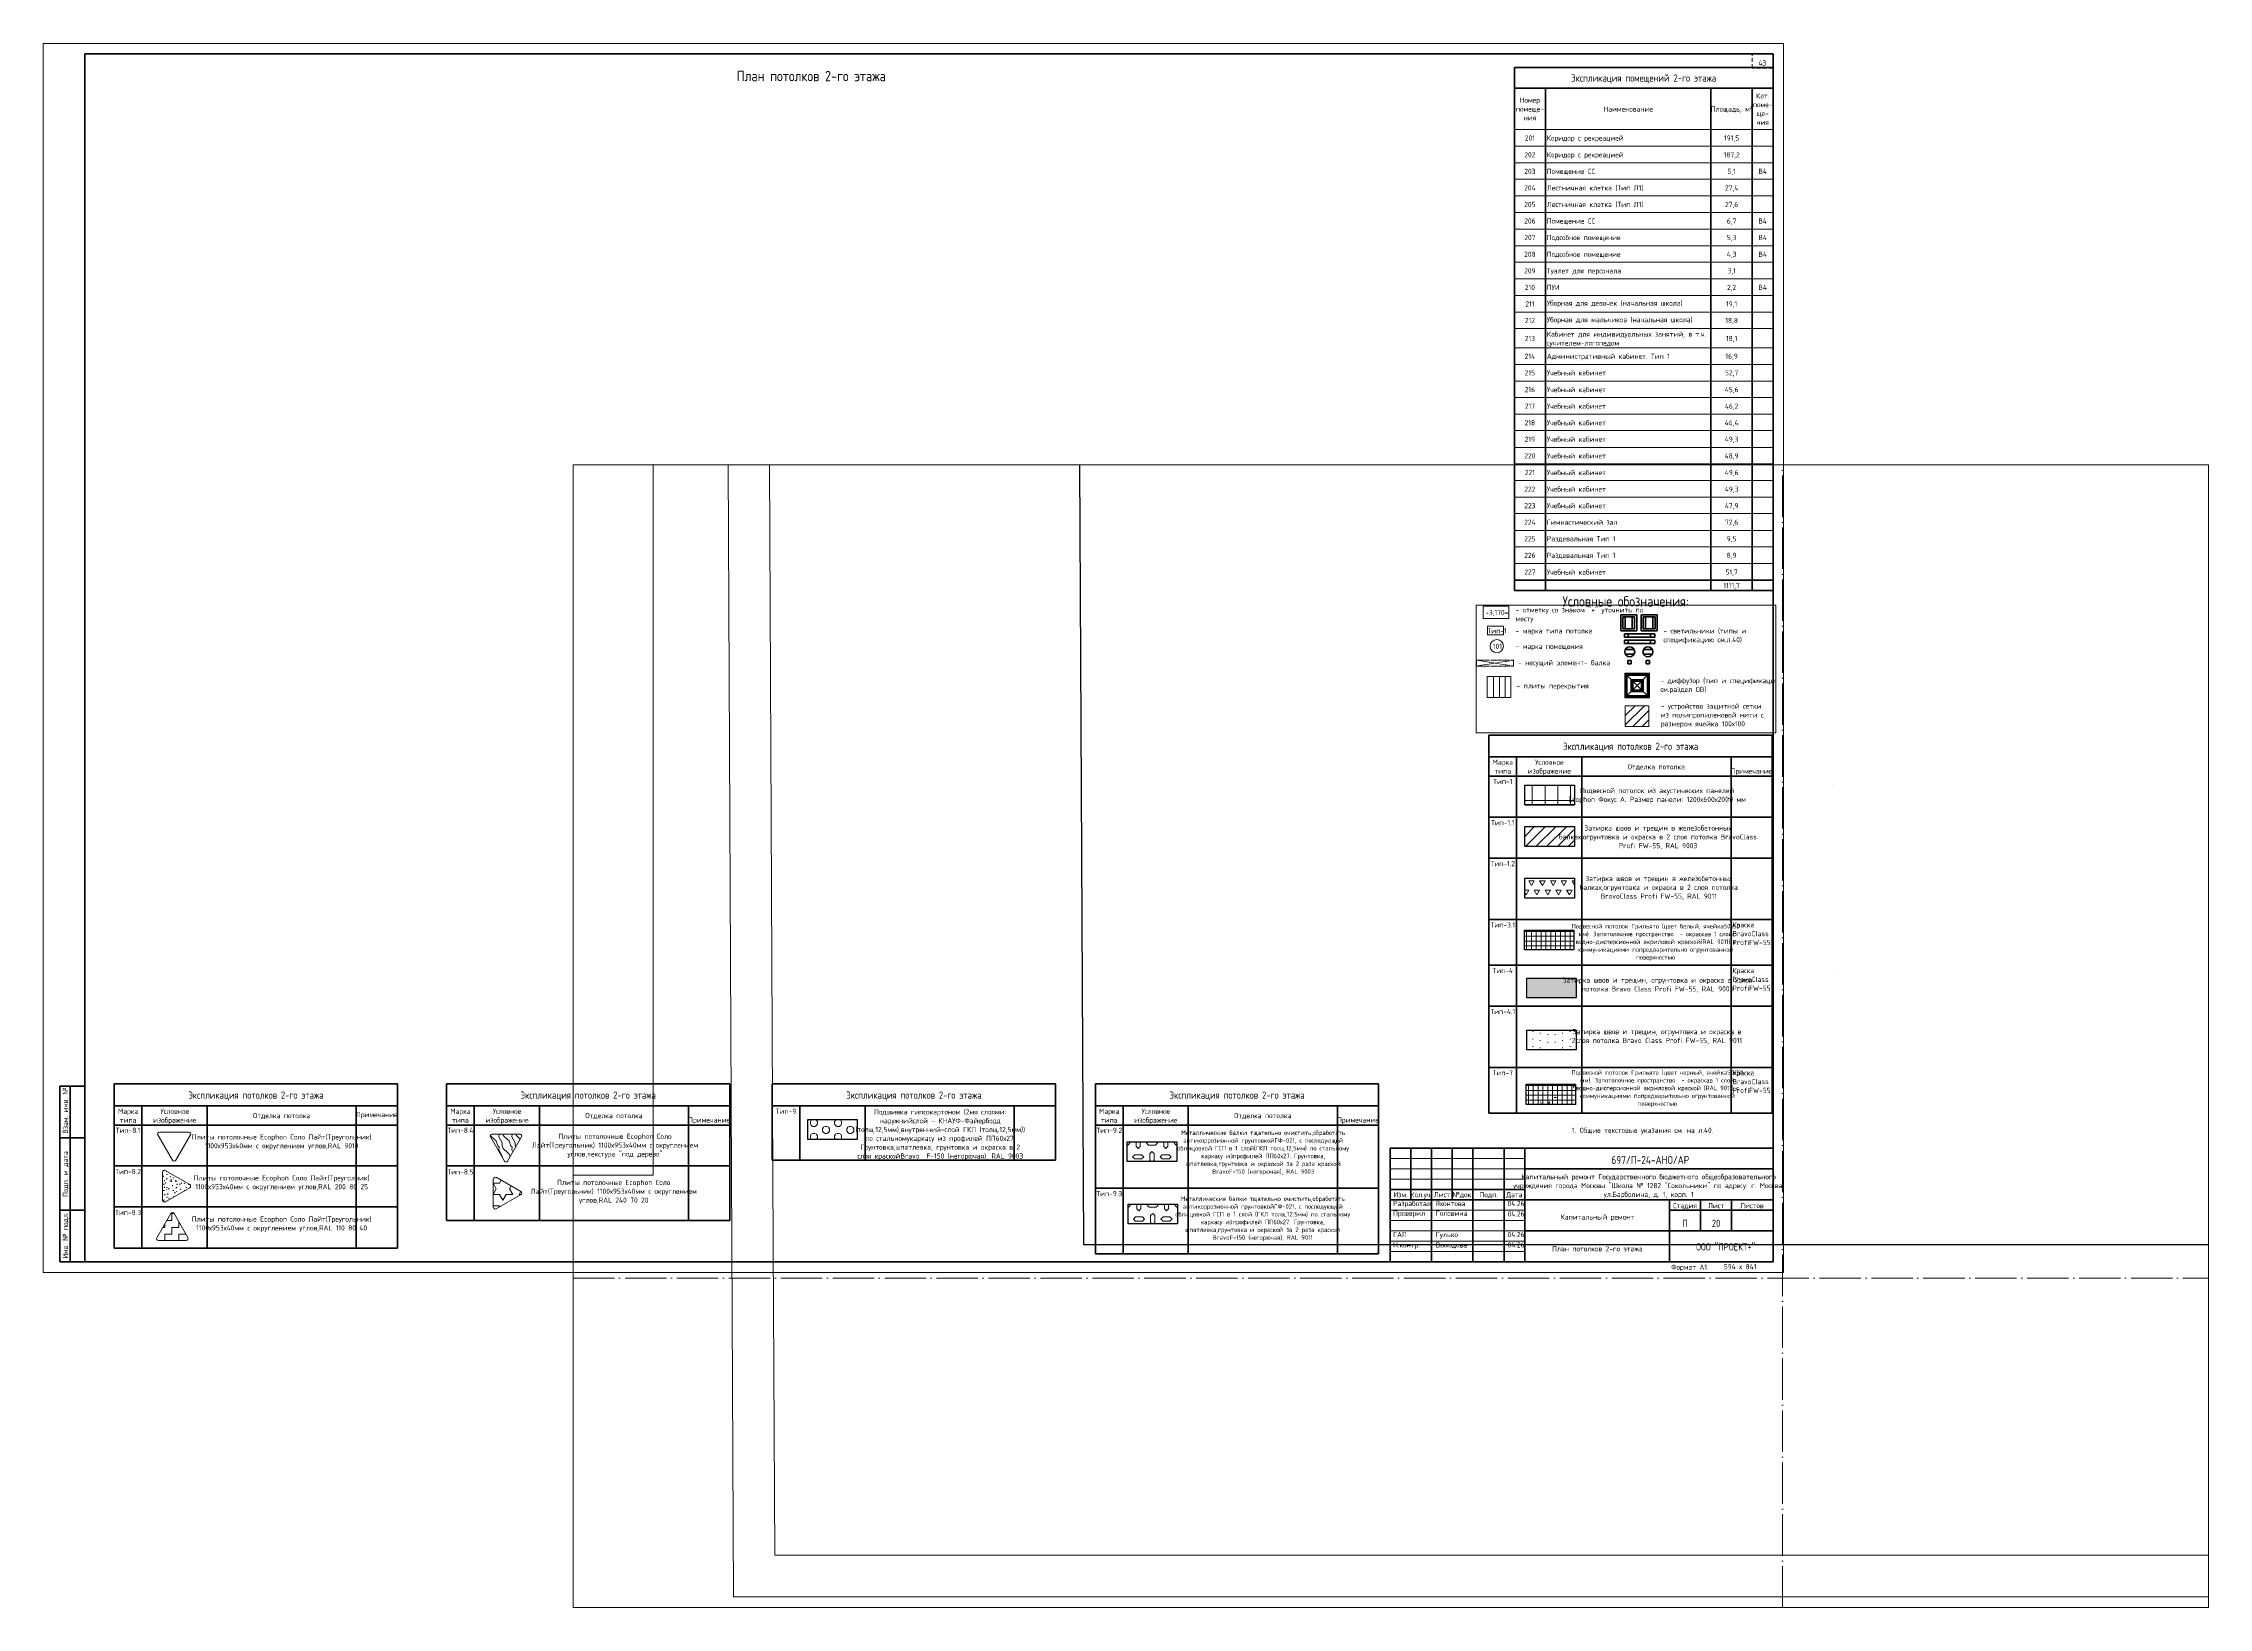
# Paper-space layout 'Лист 20' of a CAD drawing. Header units: millimetres. Extents: x -841 to 206, y -164 to 592.
# The model-space entities are those that its viewports show. They can reach past a viewport. Long polylines and large blocks are cut down to what shows.
import ezdxf

# ---------------------------------------------------------------- set-up
doc = ezdxf.new("R2010")
doc.units = ezdxf.units.MM
for name, pattern in [('ADSK_Линия сетки', [25, 20, -2.5, 0, -2.5]), ('ADSK_Штриховая_ш2 п1', [3, 2, -1]), ('ADSK_Штриховая_ш3 п1_5', [4.5, 3, -1.5]), ('ADSK_Штрихпунктирная 2 точки_ш15 п1_5 п1_5 п1_5', [19.5, 15, -1.5, 0, -1.5, 0, -1.5])]:
    doc.linetypes.add(name, pattern=pattern)
doc.layers.add('PDF _Потолки', color=7, linetype='Continuous', lineweight=5, true_color=0x535353)
doc.layers.add('Линии', color=7, linetype='Continuous', lineweight=9, true_color=0x00a600)
for name, color, linetype, lineweight in [('Аннотация', 7, 'Continuous', 20), ('Графика', 7, 'Continuous', 20), ('Заголовки', 7, 'Continuous', 20), ('Оси', 7, 'Continuous', 9), ('Основная надпись', 7, 'Continuous', 30), ('Потолки', 7, 'Continuous', 9), ('Потолки штриховка', 7, 'Continuous', 9), ('Стены несущие', 7, 'Continuous', 30), ('Стены отделка', 7, 'Continuous', 30), ('Стены штриховка', 7, 'Continuous', 9), ('Узлы', 7, 'Continuous', 18)]:
    doc.layers.add(name, color=color, linetype=linetype, lineweight=lineweight)
doc.layers.add('Видовой экран НП', color=253, linetype='Continuous', plot=False)
doc.styles.add('GOST Common_4', font='GOST_Common.ttf', dxfattribs={"width": 0.9, "height": 125})
doc.styles.add('GOST Common_5', font='GOST_Common.ttf', dxfattribs={"width": 0.9, "height": 2.5})
doc.styles.add('GOST Common_6', font='GOST_Common.ttf', dxfattribs={"width": 0.9, "height": 3.5})
doc.styles.add('GOST Common_7', font='GOST_Common.ttf', dxfattribs={"width": 0.9, "height": 5})
doc.styles.add('GOST Common_8', font='GOST_Common.ttf', dxfattribs={"width": 0.9, "height": 3.5})
doc.styles.add('GOST Common_9', font='GOST_Common.ttf', dxfattribs={"width": 0.9, "height": 2.5})

# ---------------------------------------------------------------- blocks, each defined once
blk = doc.blocks.new('ADSK_ОсновнаяНадпись_АК и Партнеры - Форма 3-3901144-План потолков 2-го этажа')
at = {"layer": 'Основная надпись', "lineweight": 20}
for p, q in [((-1033, 445.5), (-1033, -148.5)), ((-1033, 445.5), (-192, 445.5)), ((-192, 445.5), (-192, -148.5)), ((-317, -93.5), (-382, -93.5)), ((-317, -98.5), (-382, -98.5)), ((-317, -103.5), (-382, -103.5)), ((-317, -118.5), (-382, -118.5)), ((-317, -123.5), (-382, -123.5)), ((-317, -128.5), (-382, -128.5)), ((-317, -133.5), (-382, -133.5)), ((-317, -138.5), (-382, -138.5)), ((-192, -148.5), (-1033, -148.5))]:
    blk.add_line(p, q, dxfattribs=at)
at = {"layer": 'Основная надпись', "lineweight": 50}
for p, q in [((-1013, 440.5), (-1013, -143.5)), ((-197, 440.5), (-1013, 440.5)), ((-197, -143.5), (-197, 440.5)), ((-1025, -58.5), (-1013, -58.5)), ((-1025, -58.5), (-1025, -143.5)), ((-1020, -58.5), (-1020, -143.5)), ((-1025, -83.5), (-1013, -83.5)), ((-382, -88.5), (-382, -143.5)), ((-197, -88.5), (-382, -88.5)), ((-372, -88.5), (-372, -113.5)), ((-362, -88.5), (-362, -143.5)), ((-352, -88.5), (-352, -113.5)), ((-342, -88.5), (-342, -143.5)), ((-327, -88.5), (-327, -143.5)), ((-317, -88.5), (-317, -143.5)), ((-197, -98.5), (-317, -98.5)), ((-317, -108.5), (-382, -108.5)), ((-197, -113.5), (-382, -113.5)), ((-247, -113.5), (-247, -143.5)), ((-232, -113.5), (-232, -128.5)), ((-217, -113.5), (-217, -128.5)), ((-1025, -118.5), (-1013, -118.5)), ((-197, -118.5), (-247, -118.5)), ((-197, -128.5), (-317, -128.5)), ((-1025, -143.5), (-1013, -143.5)), ((-1013, -143.5), (-197, -143.5))]:
    blk.add_line(p, q, dxfattribs=at)
at = {"layer": 'Основная надпись', "linetype": 'ADSK_Штриховая_ш2 п1', "lineweight": 20}
for p, q in [((-207, 433.5), (-207, 440.5)), ((-197, 433.5), (-207, 433.5))]:
    blk.add_line(p, q, dxfattribs=at)
at = {"layer": 'Основная надпись', "lineweight": 9, "char_height": 2.5, "attachment_point": 2, "rotation": 90, "line_spacing_factor": 1.022766, "style": 'GOST Common_5'}
for s, insert, width in [('\\pt6.3,12.6,18.9,25.2,31.5,37.8,44.1,50.4,56.7,63,69.3,75.6,81.9,88.2,94.5,100.8,107.1,113.4,119.7,126,132.3,138.6,144.9,151.2,157.5,163.8,170.1,176.4,182.7,189,195.3,201.6;Взам. инв. №', (-1023.6, -70.3), 20.835), ('\\pt6.3,12.6,18.9,25.2,31.5,37.8,44.1,50.4,56.7,63,69.3,75.6,81.9,88.2,94.5,100.8,107.1,113.4,119.7,126,132.3,138.6,144.9,151.2,157.5,163.8,170.1,176.4,182.7,189,195.3,201.6;Подп. и дата', (-1023.6, -101), 32.445), ('\\pt6.3,12.6,18.9,25.2,31.5,37.8,44.1,50.4,56.7,63,69.3,75.6,81.9,88.2,94.5,100.8,107.1,113.4,119.7,126,132.3,138.6,144.9,151.2,157.5,163.8,170.1,176.4,182.7,189,195.3,201.6;Инв. № подл.', (-1023.6, -130.7), 22.86)]:
    blk.add_mtext(s, dxfattribs=dict(at, insert=insert, width=width))
at = {"layer": 'Основная надпись', "lineweight": 9, "char_height": 2.5, "line_spacing_factor": 1.022766, "style": 'GOST Common_5'}
for s, insert, width, attachment_point in [('\\pt6.3,12.6,18.9,25.2,31.5,37.8,44.1,50.4,56.7,63,69.3,75.6,81.9,88.2,94.5,100.8,107.1,113.4,119.7,126,132.3,138.6,144.9,151.2,157.5,163.8,170.1,176.4,182.7,189,195.3,201.6;Изм.', (-377, -109.7), 10.656, 2), ('\\pt6.3,12.6,18.9,25.2,31.5,37.8,44.1,50.4,56.7,63,69.3,75.6,81.9,88.2,94.5,100.8,107.1,113.4,119.7,126,132.3,138.6,144.9,151.2,157.5,163.8,170.1,176.4,182.7,189,195.3,201.6;Кол.уч.', (-367, -109.7), 9.999, 2), ('\\pt6.3,12.6,18.9,25.2,31.5,37.8,44.1,50.4,56.7,63,69.3,75.6,81.9,88.2,94.5,100.8,107.1,113.4,119.7,126,132.3,138.6,144.9,151.2,157.5,163.8,170.1,176.4,182.7,189,195.3,201.6;Лист', (-357, -109.7), 10.062, 2), ('\\pt6.3,12.6,18.9,25.2,31.5,37.8,44.1,50.4,56.7,63,69.3,75.6,81.9,88.2,94.5,100.8,107.1,113.4,119.7,126,132.3,138.6,144.9,151.2,157.5,163.8,170.1,176.4,182.7,189,195.3,201.6;№док.', (-347, -109.7), 10.062, 2), ('\\pt6.3,12.6,18.9,25.2,31.5,37.8,44.1,50.4,56.7,63,69.3,75.6,81.9,88.2,94.5,100.8,107.1,113.4,119.7,126,132.3,138.6,144.9,151.2,157.5,163.8,170.1,176.4,182.7,189,195.3,201.6;Подп.', (-334.4, -109.7), 15.237, 2), ('\\pt6.3,12.6,18.9,25.2,31.5,37.8,44.1,50.4,56.7,63,69.3,75.6,81.9,88.2,94.5,100.8,107.1,113.4,119.7,126,132.3,138.6,144.9,151.2,157.5,163.8,170.1,176.4,182.7,189,195.3,201.6;Дата', (-322, -109.7), 9.945, 2), ('\\pt6.3,12.6,18.9,25.2,31.5,37.8,44.1,50.4,56.7,63,69.3,75.6,81.9,88.2,94.5,100.8,107.1,113.4,119.7,126,132.3,138.6,144.9,151.2,157.5,163.8,170.1,176.4,182.7,189,195.3,201.6;Стадия', (-239.5, -115), 15.417, 2), ('\\pt6.3,12.6,18.9,25.2,31.5,37.8,44.1,50.4,56.7,63,69.3,75.6,81.9,88.2,94.5,100.8,107.1,113.4,119.7,126,132.3,138.6,144.9,151.2,157.5,163.8,170.1,176.4,182.7,189,195.3,201.6;Лист', (-224.5, -115), 15.597, 2), ('\\pt6.3,12.6,18.9,25.2,31.5,37.8,44.1,50.4,56.7,63,69.3,75.6,81.9,88.2,94.5,100.8,107.1,113.4,119.7,126,132.3,138.6,144.9,151.2,157.5,163.8,170.1,176.4,182.7,189,195.3,201.6;Листов', (-207.2, -115), 19.71, 2), ('\\pt11.43,22.86,34.29,45.72,57.15,68.58,80.01,91.44,102.87,114.3,125.73,137.16,148.59,160.02,171.45,182.88,194.31,205.74,217.17,228.6,240.03,251.46,262.89,274.32,285.75,297.18,308.61,320.04,331.47,342.9,354.33,365.76;Формат А1', (-246.2, -144.7), 15.066, 1), ('\\pt11.43,22.86,34.29,45.72,57.15,68.58,80.01,91.44,102.87,114.3,125.73,137.16,148.59,160.02,171.45,182.88,194.31,205.74,217.17,228.6,240.03,251.46,262.89,274.32,285.75,297.18,308.61,320.04,331.47,342.9,354.33,365.76;594 х 841', (-220.8, -144.5), 12.744, 1)]:
    blk.add_mtext(s, dxfattribs=dict(at, insert=insert, width=width, attachment_point=attachment_point))

msp = doc.modelspace()

# ---------------------------------------------------------------- hatches: boundary and pattern name
at = {"layer": 'Линии', "transparency": 33554610}
h = msp.add_hatch(dxfattribs=at)
h.set_pattern_fill('ANSI31', color=6, scale=50)
h.set_pattern_definition([(45, (3776.7, -29.25), (-112.2532, 112.2532), [])])
h.paths.add_polyline_path([(65243.394, -1529.767), (64674.14, -1529.767), (64674.14, -2035.848), (65243.394, -2035.848)])
at = {"layer": 'Узлы', "lineweight": 20, "true_color": 0x939393}
h = msp.add_hatch(color=252, dxfattribs=at)
h.paths.add_polyline_path([(64663.147, -1343.705), (65263.147, -1343.705), (65263.147, -743.705), (64663.147, -743.705), (64663.147, -1293.705)])
h.paths.add_polyline_path([(64713.147, -1293.705), (64713.147, -793.705), (65213.147, -793.705), (65213.147, -1293.705)])
h.paths.add_polyline_path([(64813.147, -1193.705), (65113.147, -1193.705), (65113.147, -893.705), (64813.147, -893.705), (64813.147, -1143.705)])
h.paths.add_polyline_path([(64863.147, -1143.705), (64863.147, -943.705), (65063.147, -943.705), (65063.147, -1143.705)])

# ---------------------------------------------------------------- linework, layer by layer
at = {"layer": 'Аннотация', "lineweight": 9, "flags": 128}
msp.add_lwpolyline([(61343.924, 391.581), (61734.074, 391.581), (61734.074, 180.081), (61343.924, 180.081)], close=True, dxfattribs=at)
at = {"layer": 'Линии', "color": 7}
for p, q in [((61239.386, 879.397), (61859.386, 879.397)), ((61239.386, 579.397), (61239.386, 879.397)), ((61859.386, 879.397), (61859.386, 579.397)), ((61859.386, 579.397), (61239.386, 579.397)), ((65263.147, -743.705), (64663.147, -743.705)), ((64663.147, -743.705), (64663.147, -1343.705)), ((65263.147, -1343.705), (65263.147, -743.705)), ((64713.147, -1293.705), (64713.147, -793.705)), ((64713.147, -793.705), (65213.147, -793.705)), ((65213.147, -793.705), (65213.147, -1293.705)), ((64813.147, -893.705), (64813.147, -1193.705)), ((65113.147, -893.705), (64813.147, -893.705)), ((65113.147, -1193.705), (65113.147, -893.705)), ((64863.147, -943.705), (65063.147, -943.705)), ((64863.147, -1143.705), (64863.147, -943.705)), ((65063.147, -943.705), (65063.147, -1143.705)), ((65063.147, -1143.705), (64863.147, -1143.705)), ((64813.147, -1193.705), (65113.147, -1193.705)), ((65213.147, -1293.705), (64713.147, -1293.705)), ((64663.147, -1343.705), (65263.147, -1343.705))]:
    msp.add_line(p, q, dxfattribs=at)
at = {"layer": 'Линии', "color": 5, "lineweight": 35, "true_color": 0x0000ff}
for p, q in [((64564.764, 666.747), (64951.265, 666.747)), ((64564.764, 279.738), (64564.764, 666.747)), ((64951.265, 666.747), (64951.265, 279.738)), ((64901.265, 616.747), (64614.764, 616.747)), ((64614.764, 616.747), (64614.764, 329.738)), ((64669.303, 616.747), (64669.303, 329.738)), ((64845.303, 616.747), (64845.303, 329.738)), ((64901.265, 329.738), (64901.265, 616.747)), ((64614.764, 329.738), (64901.265, 329.738)), ((64951.265, 279.738), (64564.764, 279.738)), ((64653.16, 124.845), (64653.16, 204.845)), ((64653.16, 204.845), (65387.881, 204.845)), ((64743.147, 124.845), (64743.147, 204.845)), ((65287.881, 204.845), (65287.881, 124.845)), ((65387.881, 204.845), (65387.881, 124.845)), ((65387.881, 124.845), (64653.16, 124.845)), ((64676.608, -171.143), (64888.24, -171.143)), ((64677.596, -286.143), (64887.252, -286.143)), ((64820.569, -438.159), (64735.834, -438.159)), ((64735.834, -518.159), (64735.834, -438.159)), ((64820.569, -518.159), (64820.569, -438.159)), ((64735.834, -518.159), (64820.569, -518.159)), ((65213.147, -793.705), (64713.147, -793.705)), ((64713.147, -793.705), (64713.147, -1293.705)), ((65213.147, -1293.705), (65213.147, -793.705)), ((64713.147, -1293.705), (65213.147, -1293.705))]:
    msp.add_line(p, q, dxfattribs=at)
at = {"layer": 'Линии', "color": 1, "lineweight": 35, "true_color": 0xff0000}
for p, q in [((65061.048, 666.747), (65447.548, 666.747)), ((65061.048, 279.738), (65061.048, 666.747)), ((65447.548, 666.747), (65447.548, 279.738)), ((65397.548, 616.747), (65111.048, 616.747)), ((65111.048, 616.747), (65111.048, 329.738)), ((65165.586, 616.747), (65165.586, 329.738)), ((65341.586, 616.747), (65341.586, 329.738)), ((65397.548, 329.738), (65397.548, 616.747)), ((65111.048, 329.738), (65397.548, 329.738)), ((65447.548, 279.738), (65061.048, 279.738)), ((64653.16, -30.047), (64653.16, 49.953)), ((64653.16, 49.953), (65387.881, 49.953)), ((64743.147, -30.047), (64743.147, 49.953)), ((65287.881, 49.953), (65287.881, -30.047)), ((65387.881, 49.953), (65387.881, -30.047)), ((65387.881, -30.047), (64653.16, -30.047)), ((65116.608, -171.143), (65328.24, -171.143)), ((65117.596, -286.143), (65327.252, -286.143)), ((65263.147, -438.159), (65178.413, -438.159)), ((65178.413, -518.159), (65178.413, -438.159)), ((65263.147, -518.159), (65263.147, -438.159)), ((65178.413, -518.159), (65263.147, -518.159))]:
    msp.add_line(p, q, dxfattribs=at)
at = {"layer": 'Линии', "color": 7, "linetype": 'ADSK_Штрихпунктирная 2 точки_ш15 п1_5 п1_5 п1_5'}
for p, q in [((61076.366, -431.463), (61236.366, -431.463)), ((61076.366, -571.463), (61076.366, -431.463)), ((61076.366, -431.463), (61244.346, -457.594)), ((61241.908, -431.463), (61247.908, -431.463)), ((61254.192, -431.463), (61260.192, -431.463)), ((61270.115, -431.463), (61380.115, -431.463)), ((61392.933, -431.463), (61398.933, -431.463)), ((61407.933, -431.463), (61413.933, -431.463)), ((61427.999, -431.463), (61537.999, -431.463)), ((61550.817, -431.463), (61556.817, -431.463)), ((61565.817, -431.463), (61571.817, -431.463)), ((61585.882, -431.463), (61695.882, -431.463)), ((61708.7, -431.463), (61714.7, -431.463)), ((61723.7, -431.463), (61729.7, -431.463)), ((61743.766, -431.463), (61853.766, -431.463)), ((61866.584, -431.463), (61872.584, -431.463)), ((61881.584, -431.463), (61887.584, -431.463)), ((61881.584, -431.463), (61887.584, -431.463)), ((61906.366, -431.463), (61976.366, -431.463)), ((61940.968, -436.97), (61976.366, -431.463)), ((61976.366, -431.463), (61976.366, -571.463)), ((61797.691, -459.257), (61886.621, -445.424)), ((61898.479, -443.579), (61904.407, -442.657)), ((61918.241, -440.505), (61924.17, -439.583)), ((61257.198, -459.593), (61263.127, -460.515)), ((61268.554, -461.36), (61274.483, -462.282)), ((61283.87, -463.742), (61372.801, -477.576)), ((61684.057, -476.934), (61758.166, -465.406)), ((61771.019, -463.406), (61776.947, -462.484)), ((61782.375, -461.64), (61788.304, -460.718)), ((61384.658, -479.42), (61390.587, -480.342)), ((61661.331, -480.469), (61667.259, -479.547)), ((61404.421, -482.494), (61410.349, -483.416)), ((61427.147, -486.029), (61501.256, -497.558)), ((61540.781, -499.221), (61629.711, -485.388)), ((61641.568, -483.543), (61647.497, -482.621)), ((61514.108, -499.557), (61520.037, -500.479)), ((61525.465, -501.604), (61531.393, -500.681)), ((61525.465, -501.323), (61531.393, -502.246)), ((61427.147, -516.898), (61501.256, -505.369)), ((61514.108, -503.37), (61520.037, -502.448)), ((61540.781, -503.706), (61629.711, -517.539)), ((61384.658, -523.507), (61390.587, -522.585)), ((61404.421, -520.433), (61410.349, -519.511)), ((61641.568, -519.384), (61647.497, -520.306)), ((61661.331, -522.458), (61667.259, -523.38)), ((61283.87, -539.185), (61372.801, -525.351)), ((61684.057, -525.993), (61758.166, -537.521)), ((61257.198, -543.334), (61263.127, -542.412)), ((61268.554, -541.567), (61274.483, -540.645)), ((61771.019, -539.521), (61776.947, -540.443)), ((61782.375, -541.287), (61788.304, -542.209)), ((61797.691, -543.67), (61886.621, -557.503)), ((61076.366, -571.463), (61244.346, -545.333)), ((61898.479, -559.348), (61904.407, -560.27)), ((61918.241, -562.422), (61924.17, -563.344)), ((61076.366, -571.463), (61236.366, -571.463)), ((61241.908, -571.463), (61247.908, -571.463)), ((61254.192, -571.463), (61260.192, -571.463)), ((61270.115, -571.463), (61380.115, -571.463)), ((61392.933, -571.463), (61398.933, -571.463)), ((61407.933, -571.463), (61413.933, -571.463)), ((61427.999, -571.463), (61537.999, -571.463)), ((61550.817, -571.463), (61556.817, -571.463)), ((61565.817, -571.463), (61571.817, -571.463)), ((61585.882, -571.463), (61695.882, -571.463)), ((61708.7, -571.463), (61714.7, -571.463)), ((61723.7, -571.463), (61729.7, -571.463)), ((61743.766, -571.463), (61853.766, -571.463)), ((61866.584, -571.463), (61872.584, -571.463)), ((61881.584, -571.463), (61887.584, -571.463)), ((61906.366, -571.463), (61976.366, -571.463)), ((61940.968, -565.957), (61976.366, -571.463)), ((61257.198, -599.593), (61263.127, -600.515))]:
    msp.add_line(p, q, dxfattribs=at)
at = {"layer": 'Линии', "color": 7, "lineweight": 20}
for p, q in [((64663.147, -743.705), (65263.147, -743.705)), ((64663.147, -1343.705), (64663.147, -743.705)), ((65263.147, -743.705), (65263.147, -1343.705)), ((64713.147, -793.705), (65213.147, -1293.705)), ((65213.147, -793.705), (64713.147, -1293.705)), ((65263.147, -1343.705), (64663.147, -1343.705))]:
    msp.add_line(p, q, dxfattribs=at)
at = {"layer": 'Линии', "color": 7, "linetype": 'ADSK_Штриховая_ш3 п1_5'}
for p, q in [((61337.112, -824.111), (61906.366, -824.111)), ((61337.112, -1330.192), (61337.112, -824.111)), ((61490.94, -824.111), (61490.94, -1330.192)), ((61637.684, -824.111), (61637.684, -1330.192)), ((61772.584, -824.111), (61772.584, -1330.192)), ((61906.366, -824.111), (61906.366, -1330.192)), ((61906.366, -1330.192), (61337.112, -1330.192))]:
    msp.add_line(p, q, dxfattribs=at)
at = {"layer": 'Линии', "color": 6}
msp.add_lwpolyline([(64674.14, -1529.767), (65243.394, -1529.767), (65243.394, -2035.848), (64674.14, -2035.848)], close=True, dxfattribs=at)
at = {"layer": 'Линии', "color": 7}
msp.add_circle((61569.851, -90.606), 160, dxfattribs=at)
at = {"layer": 'Линии', "color": 5, "lineweight": 35, "true_color": 0x0000ff}
msp.add_circle((64782.424, -227.738), 120, dxfattribs=at)
at = {"layer": 'Линии', "color": 1, "lineweight": 35, "true_color": 0xff0000}
msp.add_circle((65222.424, -227.738), 120, dxfattribs=at)
at = {"layer": 'Оси', "linetype": 'ADSK_Линия сетки'}
for p, q in [((-0.435, -3024.361), (-0.435, 44222.998)), ((-9674.401, -5), (50122.26, -5))]:
    msp.add_line(p, q, dxfattribs=at)
at = {"layer": 'Стены несущие'}
for p, q in [((-338.149, 11.098), (-342.65, 957.456)), ((7678.134, 11.098), (-338.149, 11.098))]:
    msp.add_line(p, q, dxfattribs=at)
at = {"layer": 'Стены отделка', "lineweight": 9}
for p, q in [((-507.343, -158.902), (-512.648, 956.648)), ((-546.279, 444.747), (-546.279, 44.747)), ((-546.279, 44.747), (-646.279, 44.747)), ((-488.151, 11.098), (-487.438, -138.902)), ((-487.438, -138.902), (7828.134, -138.902)), ((7848.134, -158.902), (-507.343, -158.902))]:
    msp.add_line(p, q, dxfattribs=at)
at = {"layer": 'Стены штриховка'}
msp.add_line((-488.151, 11.098), (-492.491, 923.743), dxfattribs=at)

# ---------------------------------------------------------------- texts
at = {"layer": 'Аннотация', "lineweight": 9, "char_height": 125, "attachment_point": 1, "line_spacing_factor": 1.022766, "style": 'GOST Common_4'}
for s, insert, width in [('\\pt180,360,540,720,900,1080,1260,1440,1620,1800,1980,2160,2340,2520,2700,2880,3060,3240,3420,3600,3780,3960,4140,4320,4500,4680,4860,5040,5220,5400,5580,5760;- отметку со знаком "*" уточнить по месту', (62024.238, 848.372), 2569.05), ('\\pt180,360,540,720,900,1080,1260,1440,1620,1800,1980,2160,2340,2520,2700,2880,3060,3240,3420,3600,3780,3960,4140,4320,4500,4680,4860,5040,5220,5400,5580,5760;+3,170*', (61291.868, 783.881), 502.2225), ('\\pt180,360,540,720,900,1080,1260,1440,1620,1800,1980,2160,2340,2520,2700,2880,3060,3240,3420,3600,3780,3960,4140,4320,4500,4680,4860,5040,5220,5400,5580,5760;- светильники (типы и спецификацию см.л.40)', (65597.108, 341.391), 2634.3), ('\\pt180,360,540,720,900,1080,1260,1440,1620,1800,1980,2160,2340,2520,2700,2880,3060,3240,3420,3600,3780,3960,4140,4320,4500,4680,4860,5040,5220,5400,5580,5760;Тип-1', (61343.924, 341.391), 394.0515), ('\\pt180,360,540,720,900,1080,1260,1440,1620,1800,1980,2160,2340,2520,2700,2880,3060,3240,3420,3600,3780,3960,4140,4320,4500,4680,4860,5040,5220,5400,5580,5760;- марка типа потолка', (62024.238, 341.391), 1587.5685), ('\\pt180,360,540,720,900,1080,1260,1440,1620,1800,1980,2160,2340,2520,2700,2880,3060,3240,3420,3600,3780,3960,4140,4320,4500,4680,4860,5040,5220,5400,5580,5760;101', (61475.984, -32.913), 198.6165), ('\\pt180,360,540,720,900,1080,1260,1440,1620,1800,1980,2160,2340,2520,2700,2880,3060,3240,3420,3600,3780,3960,4140,4320,4500,4680,4860,5040,5220,5400,5580,5760;- марка помещения', (62024.238, -32.913), 1368.045), ('\\pt180,360,540,720,900,1080,1260,1440,1620,1800,1980,2160,2340,2520,2700,2880,3060,3240,3420,3600,3780,3960,4140,4320,4500,4680,4860,5040,5220,5400,5580,5760;- несущий элемент- балка', (62085.72, -428.159), 1893.9015), ('\\pt180,360,540,720,900,1080,1260,1440,1620,1800,1980,2160,2340,2520,2700,2880,3060,3240,3420,3600,3780,3960,4140,4320,4500,4680,4860,5040,5220,5400,5580,5760;- диффузор (тип и спецификацию см.раздел ОВ)', (65526.274, -860.561), 2759.4), ('\\pt180,360,540,720,900,1080,1260,1440,1620,1800,1980,2160,2340,2520,2700,2880,3060,3240,3420,3600,3780,3960,4140,4320,4500,4680,4860,5040,5220,5400,5580,5760;- плиты перекрытия', (62046.657, -986.795), 1440.3105), ('\\pt180,360,540,720,900,1080,1260,1440,1620,1800,1980,2160,2340,2520,2700,2880,3060,3240,3420,3600,3780,3960,4140,4320,4500,4680,4860,5040,5220,5400,5580,5760;- устройство защитной сетки из полипропиленовой нити с размером ячейка 100х100', (65533.647, -1477.859), 2186.16415)]:
    msp.add_mtext(s, dxfattribs=dict(at, insert=insert, width=width))

psp = doc.layouts.new('Лист 20')

# ---------------------------------------------------------------- hatches: boundary and pattern name
at = {"layer": 'PDF _Потолки', "ltscale": 100, "transparency": 33554687}
h = psp.add_hatch(dxfattribs=at)
h.set_pattern_fill('BRICK_MODULAR_SAILOR', color=256, scale=1.539899, angle=-179.9998, pattern_type=2)
h.set_pattern_definition([(180, (-287.636, 176.722), (4e-05, -12.3192), []), (270.0002, (-287.636, 176.7215), (6.1596, 2e-05), [12.3192, 0])])
h.paths.add_polyline_path([(-101, 223.8), (-101.1, 223.7), (-101, 223.8)])
h.paths.add_polyline_path([(-124.9, 223.8), (-124.8, 223.8), (-124.8, 223.8)])
h.paths.add_polyline_path([(-101, 223.8), (-101, 233.4), (-124.8, 233.4), (-124.8, 223.8)])
h.paths.add_polyline_path([(-101, 233.4), (-101, 233.4), (-101, 233.4)])
h.paths.add_polyline_path([(-124.8, 233.4), (-124.9, 233.4), (-124.8, 233.4)])
at = {"layer": 'Потолки штриховка', "lineweight": 18}
h = psp.add_hatch(dxfattribs=at)
h.set_pattern_fill('FP_46', color=256, scale=0.022889, style=0, pattern_type=2)
h.set_pattern_definition([(0, (-342.978, -159.51), (31.395, 31.395), [0.1381, -31.2569]), (225, (-342.978, -159.51), (0, -31.39505), [0.444, -43.9553]), (0, (-343.29, -159.823), (31.395, 31.395), [0.314, -31.081]), (0, (-342.978, -159.823), (31.395, 31.395), [0.314, -31.081]), (90, (-342.664, -159.823), (-31.395, 31.395), [0.314, -31.081]), (180, (-342.664, -159.51), (-31.395, -31.395), [0.314, -31.081]), (0, (-342.978, -159.51), (31.395, 31.395), [0.1381, -31.2569]), (225, (-342.978, -159.51), (0, -31.39505), [0.444, -43.9553]), (0, (-343.29, -159.823), (31.395, 31.395), [0.314, -31.081]), (0, (-342.978, -159.823), (31.395, 31.395), [0.314, -31.081]), (90, (-342.664, -159.823), (-31.395, 31.395), [0.314, -31.081]), (180, (-342.664, -159.51), (-31.395, -31.395), [0.314, -31.081]), (180, (-340.466, -162.02), (-31.395, -31.395), [0.314, -31.081]), (270, (-340.78, -162.02), (31.395, -31.395), [0.314, -31.081]), (270, (-340.78, -162.335), (31.395, -31.395), [0.314, -31.081]), (45, (-340.78, -162.649), (0, 31.39505), [0.444, -43.9553]), (0, (-340.466, -162.335), (31.395, 31.395), [0.1381, -31.2569]), (90, (-340.466, -162.335), (-31.395, 31.395), [0.314, -31.081]), (180, (-340.466, -162.02), (-31.395, -31.395), [0.314, -31.081]), (270, (-340.78, -162.02), (31.395, -31.395), [0.314, -31.081]), (270, (-340.78, -162.335), (31.395, -31.395), [0.314, -31.081]), (45, (-340.78, -162.649), (0, 31.39505), [0.444, -43.9553]), (0, (-340.466, -162.335), (31.395, 31.395), [0.1381, -31.2569]), (90, (-340.466, -162.335), (-31.395, 31.395), [0.314, -31.081]), (180, (-337.013, -160.137), (-31.395, -31.395), [0.314, -31.081]), (270, (-337.326, -160.137), (31.395, -31.395), [0.314, -31.081]), (270, (-337.326, -160.45), (31.395, -31.395), [0.314, -31.081]), (26.565, (-337.326, -160.765), (31.39507, 31.39503), [0.702, -69.4994]), (0, (-336.7, -160.45), (31.395, 31.395), [0.1381, -31.2569]), (135, (-336.699, -160.451), (-31.39505, 0), [0.444, -43.9553]), (180, (-337.013, -160.137), (-31.395, -31.395), [0.314, -31.081]), (270, (-337.326, -160.137), (31.395, -31.395), [0.314, -31.081]), (270, (-337.326, -160.45), (31.395, -31.395), [0.314, -31.081]), (26.565, (-337.326, -160.765), (31.39507, 31.39503), [0.702, -69.4994]), (0, (-336.7, -160.45), (31.395, 31.395), [0.1381, -31.2569]), (135, (-336.699, -160.451), (-31.39505, 0), [0.444, -43.9553]), (180, (-334.187, -162.963), (-31.395, -31.395), [0.314, -31.081]), (243.435, (-334.501, -162.963), (5e-05, -31.39504), [0.702, -69.4994]), (0, (-334.815, -163.59), (31.395, 31.395), [0.314, -31.081]), (0, (-334.5, -163.59), (31.395, 31.395), [0.314, -31.081]), (90, (-334.187, -163.59), (-31.395, 31.395), [0.314, -31.081]), (90, (-334.187, -163.277), (-31.395, 31.395), [0.314, -31.081]), (180, (-334.187, -162.963), (-31.395, -31.395), [0.314, -31.081]), (243.435, (-334.501, -162.963), (5e-05, -31.39504), [0.702, -69.4994]), (0, (-334.815, -163.59), (31.395, 31.395), [0.314, -31.081]), (0, (-334.5, -163.59), (31.395, 31.395), [0.314, -31.081]), (90, (-334.187, -163.59), (-31.395, 31.395), [0.314, -31.081]), (90, (-334.187, -163.277), (-31.395, 31.395), [0.314, -31.081]), (180, (-333.873, -159.823), (-31.395, -31.395), [0.314, -31.081]), (270, (-334.187, -159.823), (31.395, -31.395), [0.314, -31.081]), (0, (-334.187, -160.137), (31.395, 31.395), [0.1381, -31.2569]), (0, (-334.187, -160.137), (31.395, 31.395), [0.6279, -30.7671]), (90, (-333.56, -160.137), (-31.395, 31.395), [0.314, -31.081]), (180, (-333.56, -159.823), (-31.395, -31.395), [0.314, -31.081]), (180, (-333.873, -159.823), (-31.395, -31.395), [0.314, -31.081]), (270, (-334.187, -159.823), (31.395, -31.395), [0.314, -31.081]), (0, (-334.187, -160.137), (31.395, 31.395), [0.1381, -31.2569]), (0, (-334.187, -160.137), (31.395, 31.395), [0.6279, -30.7671]), (90, (-333.56, -160.137), (-31.395, 31.395), [0.314, -31.081]), (180, (-333.56, -159.823), (-31.395, -31.395), [0.314, -31.081]), (180, (-329.164, -159.823), (-31.395, -31.395), [0.314, -31.081]), (270, (-329.478, -159.823), (31.395, -31.395), [0.314, -31.081]), (270, (-329.478, -160.137), (31.395, -31.395), [0.314, -31.081]), (45, (-329.478, -160.451), (0, 31.39505), [0.444, -43.9553]), (90, (-329.164, -160.137), (-31.395, 31.395), [0.314, -31.081]), (0, (-329.164, -159.823), (31.395, 31.395), [0.1381, -31.2569]), (180, (-329.164, -159.823), (-31.395, -31.395), [0.314, -31.081]), (270, (-329.478, -159.823), (31.395, -31.395), [0.314, -31.081]), (270, (-329.478, -160.137), (31.395, -31.395), [0.314, -31.081]), (45, (-329.478, -160.451), (0, 31.39505), [0.444, -43.9553]), (90, (-329.164, -160.137), (-31.395, 31.395), [0.314, -31.081]), (0, (-329.164, -159.823), (31.395, 31.395), [0.1381, -31.2569]), (180, (-326.024, -161.707), (-31.395, -31.395), [0.314, -31.081]), (270, (-326.338, -161.707), (31.395, -31.395), [0.314, -31.081]), (270, (-326.338, -162.02), (31.395, -31.395), [0.314, -31.081]), (45, (-326.338, -162.335), (0, 31.39505), [0.444, -43.9553]), (90, (-326.024, -162.02), (-31.395, 31.395), [0.314, -31.081]), (0, (-326.024, -161.707), (31.395, 31.395), [0.1381, -31.2569]), (180, (-326.024, -161.707), (-31.395, -31.395), [0.314, -31.081]), (270, (-326.338, -161.707), (31.395, -31.395), [0.314, -31.081]), (270, (-326.338, -162.02), (31.395, -31.395), [0.314, -31.081]), (45, (-326.338, -162.335), (0, 31.39505), [0.444, -43.9553]), (90, (-326.024, -162.02), (-31.395, 31.395), [0.314, -31.081]), (0, (-326.024, -161.707), (31.395, 31.395), [0.1381, -31.2569]), (180, (-320.687, -162.335), (-31.395, -31.395), [0.314, -31.081]), (225, (-321, -162.335), (0, -31.395), [0.444, -43.9553]), (0, (-321.315, -162.65), (31.395, 31.395), [0.314, -31.081]), (0, (-321, -162.65), (31.395, 31.395), [0.314, -31.081]), (90, (-320.687, -162.65), (-31.395, 31.395), [0.314, -31.081]), (0, (-320.687, -162.335), (31.395, 31.395), [0.1381, -31.2569]), (180, (-320.687, -162.335), (-31.395, -31.395), [0.314, -31.081]), (225, (-321, -162.335), (0, -31.395), [0.444, -43.9553]), (0, (-321.315, -162.65), (31.395, 31.395), [0.314, -31.081]), (0, (-321, -162.65), (31.395, 31.395), [0.314, -31.081]), (90, (-320.687, -162.65), (-31.395, 31.395), [0.314, -31.081]), (0, (-320.687, -162.335), (31.395, 31.395), [0.1381, -31.2569]), (180, (-316.292, -160.45), (-31.395, -31.395), [0.314, -31.081]), (225, (-316.606, -160.451), (0, -31.395), [0.444, -43.9553]), (315, (-316.92, -160.765), (31.395, 0), [0.444, -43.9553]), (45, (-316.606, -161.08), (0, 31.395), [0.444, -43.9553]), (0, (-316.292, -160.765), (31.395, 31.395), [0.1381, -31.2569]), (90, (-316.292, -160.765), (-31.395, 31.395), [0.314, -31.081]), (180, (-316.292, -160.45), (-31.395, -31.395), [0.314, -31.081]), (225, (-316.606, -160.451), (0, -31.395), [0.444, -43.9553]), (315, (-316.92, -160.765), (31.395, 0), [0.444, -43.9553]), (45, (-316.606, -161.08), (0, 31.395), [0.444, -43.9553]), (0, (-316.292, -160.765), (31.395, 31.395), [0.1381, -31.2569]), (90, (-316.292, -160.765), (-31.395, 31.395), [0.314, -31.081]), (180, (-332.617, -150.09), (-31.395, -31.395), [0.314, -31.081]), (225, (-332.931, -150.09), (0, -31.395), [0.444, -43.9553]), (0, (-333.245, -150.405), (31.395, 31.395), [0.314, -31.081]), (0, (-332.93, -150.405), (31.395, 31.395), [0.314, -31.081]), (90, (-332.617, -150.405), (-31.395, 31.395), [0.314, -31.081]), (0, (-332.617, -150.09), (31.395, 31.395), [0.1381, -31.2569]), (180, (-332.617, -150.09), (-31.395, -31.395), [0.314, -31.081]), (225, (-332.931, -150.09), (0, -31.395), [0.444, -43.9553]), (0, (-333.245, -150.405), (31.395, 31.395), [0.314, -31.081]), (0, (-332.93, -150.405), (31.395, 31.395), [0.314, -31.081]), (90, (-332.617, -150.405), (-31.395, 31.395), [0.314, -31.081]), (0, (-332.617, -150.09), (31.395, 31.395), [0.1381, -31.2569]), (180, (-341.408, -157.312), (-31.395, -31.395), [0.314, -31.081]), (270, (-341.722, -157.312), (31.395, -31.395), [0.314, -31.081]), (270, (-341.722, -157.626), (31.395, -31.395), [0.314, -31.081]), (45, (-341.722, -157.94), (0, 31.39505), [0.444, -43.9553]), (90, (-341.408, -157.626), (-31.395, 31.395), [0.314, -31.081]), (0, (-341.408, -157.312), (31.395, 31.395), [0.1381, -31.2569]), (180, (-341.408, -157.312), (-31.395, -31.395), [0.314, -31.081]), (270, (-341.722, -157.312), (31.395, -31.395), [0.314, -31.081]), (270, (-341.722, -157.626), (31.395, -31.395), [0.314, -31.081]), (45, (-341.722, -157.94), (0, 31.39505), [0.444, -43.9553]), (90, (-341.408, -157.626), (-31.395, 31.395), [0.314, -31.081]), (0, (-341.408, -157.312), (31.395, 31.395), [0.1381, -31.2569]), (180, (-342.978, -154.172), (-31.395, -31.395), [0.314, -31.081]), (270, (-343.29, -154.172), (31.395, -31.395), [0.314, -31.081]), (0, (-343.29, -154.486), (31.395, 31.395), [0.1381, -31.2569]), (0, (-343.29, -154.486), (31.395, 31.395), [0.314, -31.081]), (90, (-342.978, -154.486), (-31.395, 31.395), [0.314, -31.081]), (0, (-342.978, -154.172), (31.395, 31.395), [0.1381, -31.2569]), (180, (-342.978, -154.172), (-31.395, -31.395), [0.314, -31.081]), (270, (-343.29, -154.172), (31.395, -31.395), [0.314, -31.081]), (0, (-343.29, -154.486), (31.395, 31.395), [0.1381, -31.2569]), (0, (-343.29, -154.486), (31.395, 31.395), [0.314, -31.081]), (90, (-342.978, -154.486), (-31.395, 31.395), [0.314, -31.081]), (0, (-342.978, -154.172), (31.395, 31.395), [0.1381, -31.2569]), (180, (-341.094, -152.916), (-31.395, -31.395), [0.314, -31.081]), (270, (-341.408, -152.916), (31.395, -31.395), [0.314, -31.081]), (0, (-341.408, -153.23), (31.395, 31.395), [0.1381, -31.2569]), (0, (-341.408, -153.23), (31.395, 31.395), [0.6279, -30.7671]), (90, (-340.78, -153.23), (-31.395, 31.395), [0.314, -31.081]), (180, (-340.78, -152.916), (-31.395, -31.395), [0.314, -31.081]), (180, (-341.094, -152.916), (-31.395, -31.395), [0.314, -31.081]), (270, (-341.408, -152.916), (31.395, -31.395), [0.314, -31.081]), (0, (-341.408, -153.23), (31.395, 31.395), [0.1381, -31.2569]), (0, (-341.408, -153.23), (31.395, 31.395), [0.6279, -30.7671]), (90, (-340.78, -153.23), (-31.395, 31.395), [0.314, -31.081]), (180, (-340.78, -152.916), (-31.395, -31.395), [0.314, -31.081]), (180, (-337.326, -155.114), (-31.395, -31.395), [0.314, -31.081]), (225, (-337.64, -155.114), (0, -31.39505), [0.444, -43.9553]), (315, (-337.954, -155.428), (31.39505, 0), [0.444, -43.9553]), (45, (-337.64, -155.742), (0, 31.39505), [0.444, -43.9553]), (0, (-337.326, -155.428), (31.395, 31.395), [0.1381, -31.2569]), (90, (-337.326, -155.428), (-31.395, 31.395), [0.314, -31.081]), (180, (-337.326, -155.114), (-31.395, -31.395), [0.314, -31.081]), (225, (-337.64, -155.114), (0, -31.39505), [0.444, -43.9553]), (315, (-337.954, -155.428), (31.39505, 0), [0.444, -43.9553]), (45, (-337.64, -155.742), (0, 31.39505), [0.444, -43.9553]), (0, (-337.326, -155.428), (31.395, 31.395), [0.1381, -31.2569]), (90, (-337.326, -155.428), (-31.395, 31.395), [0.314, -31.081]), (0, (-335.13, -156.998), (31.395, 31.395), [0.1381, -31.2569]), (225, (-335.129, -156.998), (0, -31.39505), [0.444, -43.9553]), (315, (-335.443, -157.312), (31.39505, 0), [0.444, -43.9553]), (45, (-335.129, -157.626), (0, 31.39505), [0.444, -43.9553]), (0, (-334.815, -157.312), (31.395, 31.395), [0.1381, -31.2569]), (135, (-334.815, -157.312), (-31.39505, 0), [0.444, -43.9553]), (180, (-334.815, -156.37), (-31.395, -31.395), [0.314, -31.081]), (270, (-335.13, -156.37), (31.395, -31.395), [0.6279, -30.7671]), (0, (-335.13, -156.998), (31.395, 31.395), [0.1381, -31.2569]), (0, (-335.13, -156.998), (31.395, 31.395), [0.314, -31.081]), (90, (-334.815, -156.998), (-31.395, 31.395), [0.314, -31.081]), (90, (-334.815, -156.684), (-31.395, 31.395), [0.314, -31.081]), (180, (-334.815, -156.37), (-31.395, -31.395), [0.314, -31.081]), (270, (-335.13, -156.37), (31.395, -31.395), [0.6279, -30.7671]), (0, (-335.13, -156.998), (31.395, 31.395), [0.1381, -31.2569]), (0, (-335.13, -156.998), (31.395, 31.395), [0.314, -31.081]), (90, (-334.815, -156.998), (-31.395, 31.395), [0.314, -31.081]), (90, (-334.815, -156.684), (-31.395, 31.395), [0.314, -31.081]), (180, (-335.443, -152.29), (-31.395, -31.395), [0.314, -31.081]), (270, (-335.757, -152.29), (31.395, -31.395), [0.314, -31.081]), (270, (-335.757, -152.602), (31.395, -31.395), [0.314, -31.081]), (45, (-335.757, -152.916), (0, 31.39505), [0.444, -43.9553]), (90, (-335.443, -152.602), (-31.395, 31.395), [0.314, -31.081]), (0, (-335.443, -152.29), (31.395, 31.395), [0.1381, -31.2569]), (180, (-335.443, -152.29), (-31.395, -31.395), [0.314, -31.081]), (270, (-335.757, -152.29), (31.395, -31.395), [0.314, -31.081]), (270, (-335.757, -152.602), (31.395, -31.395), [0.314, -31.081]), (45, (-335.757, -152.916), (0, 31.39505), [0.444, -43.9553]), (90, (-335.443, -152.602), (-31.395, 31.395), [0.314, -31.081]), (0, (-335.443, -152.29), (31.395, 31.395), [0.1381, -31.2569]), (180, (-342.036, -149.777), (-31.395, -31.395), [0.314, -31.081]), (270, (-342.35, -149.777), (31.395, -31.395), [0.314, -31.081]), (270, (-342.35, -150.09), (31.395, -31.395), [0.314, -31.081]), (45, (-342.35, -150.405), (0, 31.39505), [0.444, -43.9553]), (90, (-342.036, -150.09), (-31.395, 31.395), [0.314, -31.081]), (0, (-342.036, -149.777), (31.395, 31.395), [0.1381, -31.2569]), (180, (-342.036, -149.777), (-31.395, -31.395), [0.314, -31.081]), (270, (-342.35, -149.777), (31.395, -31.395), [0.314, -31.081]), (270, (-342.35, -150.09), (31.395, -31.395), [0.314, -31.081]), (45, (-342.35, -150.405), (0, 31.39505), [0.444, -43.9553]), (90, (-342.036, -150.09), (-31.395, 31.395), [0.314, -31.081]), (0, (-342.036, -149.777), (31.395, 31.395), [0.1381, -31.2569]), (180, (-342.35, -145.696), (-31.395, -31.395), [0.314, -31.081]), (243.435, (-342.664, -145.696), (5e-05, -31.39504), [0.702, -69.4994]), (0, (-342.978, -146.323), (31.395, 31.395), [0.314, -31.081]), (0, (-342.664, -146.323), (31.395, 31.395), [0.314, -31.081]), (90, (-342.35, -146.323), (-31.395, 31.395), [0.314, -31.081]), (90, (-342.35, -146.01), (-31.395, 31.395), [0.314, -31.081]), (180, (-342.35, -145.696), (-31.395, -31.395), [0.314, -31.081]), (243.435, (-342.664, -145.696), (5e-05, -31.39504), [0.702, -69.4994]), (0, (-342.978, -146.323), (31.395, 31.395), [0.314, -31.081]), (0, (-342.664, -146.323), (31.395, 31.395), [0.314, -31.081]), (90, (-342.35, -146.323), (-31.395, 31.395), [0.314, -31.081]), (90, (-342.35, -146.01), (-31.395, 31.395), [0.314, -31.081]), (180, (-337.326, -150.09), (-31.395, -31.395), [0.314, -31.081]), (270, (-337.64, -150.09), (31.395, -31.395), [0.6279, -30.7671]), (0, (-337.64, -150.72), (31.395, 31.395), [0.1381, -31.2569]), (0, (-337.64, -150.72), (31.395, 31.395), [0.6279, -30.7671]), (90, (-337.013, -150.72), (-31.395, 31.395), [0.314, -31.081]), (135, (-337.013, -150.405), (-31.39505, 0), [0.444, -43.9553]), (180, (-337.326, -150.09), (-31.395, -31.395), [0.314, -31.081]), (270, (-337.64, -150.09), (31.395, -31.395), [0.6279, -30.7671]), (0, (-337.64, -150.72), (31.395, 31.395), [0.1381, -31.2569]), (0, (-337.64, -150.72), (31.395, 31.395), [0.6279, -30.7671]), (90, (-337.013, -150.72), (-31.395, 31.395), [0.314, -31.081]), (135, (-337.013, -150.405), (-31.39505, 0), [0.444, -43.9553]), (180, (-335.13, -147.265), (-31.395, -31.395), [0.314, -31.081]), (225, (-335.443, -147.265), (0, -31.395), [0.444, -43.9553]), (0, (-335.757, -147.58), (31.395, 31.395), [0.314, -31.081]), (0, (-335.443, -147.58), (31.395, 31.395), [0.314, -31.081]), (90, (-335.13, -147.58), (-31.395, 31.395), [0.314, -31.081]), (0, (-335.13, -147.265), (31.395, 31.395), [0.1381, -31.2569]), (180, (-335.13, -147.265), (-31.395, -31.395), [0.314, -31.081]), (225, (-335.443, -147.265), (0, -31.395), [0.444, -43.9553]), (0, (-335.757, -147.58), (31.395, 31.395), [0.314, -31.081]), (0, (-335.443, -147.58), (31.395, 31.395), [0.314, -31.081]), (90, (-335.13, -147.58), (-31.395, 31.395), [0.314, -31.081]), (0, (-335.13, -147.265), (31.395, 31.395), [0.1381, -31.2569]), (180, (-338.582, -144.44), (-31.395, -31.395), [0.314, -31.081]), (225, (-338.896, -144.44), (0, -31.395), [0.444, -43.9553]), (315, (-339.21, -144.754), (31.395, 0), [0.444, -43.9553]), (45, (-338.896, -145.068), (0, 31.395), [0.444, -43.9553]), (0, (-338.582, -144.754), (31.395, 31.395), [0.1381, -31.2569]), (90, (-338.582, -144.754), (-31.395, 31.395), [0.314, -31.081]), (180, (-338.582, -144.44), (-31.395, -31.395), [0.314, -31.081]), (225, (-338.896, -144.44), (0, -31.395), [0.444, -43.9553]), (315, (-339.21, -144.754), (31.395, 0), [0.444, -43.9553]), (45, (-338.896, -145.068), (0, 31.395), [0.444, -43.9553]), (0, (-338.582, -144.754), (31.395, 31.395), [0.1381, -31.2569]), (90, (-338.582, -144.754), (-31.395, 31.395), [0.314, -31.081]), (180, (-334.5, -142.87), (-31.395, -31.395), [0.314, -31.081]), (270, (-334.815, -142.87), (31.395, -31.395), [0.6279, -30.7671]), (0, (-334.815, -143.498), (31.395, 31.395), [0.1381, -31.2569]), (0, (-334.815, -143.498), (31.395, 31.395), [0.6279, -30.7671]), (90, (-334.187, -143.498), (-31.395, 31.395), [0.314, -31.081]), (135, (-334.187, -143.184), (-31.395, 0), [0.444, -43.9553]), (180, (-334.5, -142.87), (-31.395, -31.395), [0.314, -31.081]), (270, (-334.815, -142.87), (31.395, -31.395), [0.6279, -30.7671]), (0, (-334.815, -143.498), (31.395, 31.395), [0.1381, -31.2569]), (0, (-334.815, -143.498), (31.395, 31.395), [0.6279, -30.7671]), (90, (-334.187, -143.498), (-31.395, 31.395), [0.314, -31.081]), (135, (-334.187, -143.184), (-31.395, 0), [0.444, -43.9553]), (180, (-341.094, -133.45), (-31.395, -31.395), [0.314, -31.081]), (270, (-341.408, -133.45), (31.395, -31.395), [0.6279, -30.7671]), (0, (-341.408, -134.08), (31.395, 31.395), [0.1381, -31.2569]), (0, (-341.408, -134.08), (31.395, 31.395), [0.314, -31.081]), (90, (-341.094, -134.08), (-31.395, 31.395), [0.314, -31.081]), (90, (-341.094, -133.765), (-31.395, 31.395), [0.314, -31.081]), (180, (-341.094, -133.45), (-31.395, -31.395), [0.314, -31.081]), (270, (-341.408, -133.45), (31.395, -31.395), [0.6279, -30.7671]), (0, (-341.408, -134.08), (31.395, 31.395), [0.1381, -31.2569]), (0, (-341.408, -134.08), (31.395, 31.395), [0.314, -31.081]), (90, (-341.094, -134.08), (-31.395, 31.395), [0.314, -31.081]), (90, (-341.094, -133.765), (-31.395, 31.395), [0.314, -31.081]), (180, (-342.35, -140.986), (-31.395, -31.395), [0.314, -31.081]), (225, (-342.664, -140.986), (0, -31.395), [0.444, -43.9553]), (315, (-342.978, -141.3), (31.395, 0), [0.444, -43.9553]), (45, (-342.664, -141.614), (0, 31.395), [0.444, -43.9553]), (0, (-342.35, -141.3), (31.395, 31.395), [0.1381, -31.2569]), (90, (-342.35, -141.3), (-31.395, 31.395), [0.314, -31.081]), (180, (-342.35, -140.986), (-31.395, -31.395), [0.314, -31.081]), (225, (-342.664, -140.986), (0, -31.395), [0.444, -43.9553]), (315, (-342.978, -141.3), (31.395, 0), [0.444, -43.9553]), (45, (-342.664, -141.614), (0, 31.395), [0.444, -43.9553]), (0, (-342.35, -141.3), (31.395, 31.395), [0.1381, -31.2569]), (90, (-342.35, -141.3), (-31.395, 31.395), [0.314, -31.081]), (180, (-342.35, -136.59), (-31.395, -31.395), [0.314, -31.081]), (270, (-342.664, -136.59), (31.395, -31.395), [0.314, -31.081]), (0, (-342.664, -136.905), (31.395, 31.395), [0.1381, -31.2569]), (0, (-342.664, -136.905), (31.395, 31.395), [0.314, -31.081]), (90, (-342.35, -136.905), (-31.395, 31.395), [0.314, -31.081]), (0, (-342.35, -136.59), (31.395, 31.395), [0.1381, -31.2569]), (180, (-342.35, -136.59), (-31.395, -31.395), [0.314, -31.081]), (270, (-342.664, -136.59), (31.395, -31.395), [0.314, -31.081]), (0, (-342.664, -136.905), (31.395, 31.395), [0.1381, -31.2569]), (0, (-342.664, -136.905), (31.395, 31.395), [0.314, -31.081]), (90, (-342.35, -136.905), (-31.395, 31.395), [0.314, -31.081]), (0, (-342.35, -136.59), (31.395, 31.395), [0.1381, -31.2569]), (180, (-335.757, -140.672), (-31.395, -31.395), [0.314, -31.081]), (225, (-336.07, -140.672), (0, -31.395), [0.444, -43.9553]), (315, (-336.385, -140.986), (31.395, 0), [0.444, -43.9553]), (45, (-336.07, -141.3), (0, 31.395), [0.444, -43.9553]), (90, (-335.757, -140.986), (-31.395, 31.395), [0.314, -31.081]), (0, (-335.757, -140.672), (31.395, 31.395), [0.1381, -31.2569]), (180, (-335.757, -140.672), (-31.395, -31.395), [0.314, -31.081]), (225, (-336.07, -140.672), (0, -31.395), [0.444, -43.9553]), (315, (-336.385, -140.986), (31.395, 0), [0.444, -43.9553]), (45, (-336.07, -141.3), (0, 31.395), [0.444, -43.9553]), (90, (-335.757, -140.986), (-31.395, 31.395), [0.314, -31.081]), (0, (-335.757, -140.672), (31.395, 31.395), [0.1381, -31.2569]), (0, (-339.21, -140.044), (31.395, 31.395), [0.1381, -31.2569]), (225, (-339.21, -140.044), (0, -31.395), [0.444, -43.9553]), (0, (-339.524, -140.358), (31.395, 31.395), [0.314, -31.081]), (0, (-339.21, -140.358), (31.395, 31.395), [0.314, -31.081]), (90, (-338.896, -140.358), (-31.395, 31.395), [0.314, -31.081]), (180, (-338.896, -140.044), (-31.395, -31.395), [0.314, -31.081]), (0, (-339.21, -140.044), (31.395, 31.395), [0.1381, -31.2569]), (225, (-339.21, -140.044), (0, -31.395), [0.444, -43.9553]), (0, (-339.524, -140.358), (31.395, 31.395), [0.314, -31.081]), (0, (-339.21, -140.358), (31.395, 31.395), [0.314, -31.081]), (90, (-338.896, -140.358), (-31.395, 31.395), [0.314, -31.081]), (180, (-338.896, -140.044), (-31.395, -31.395), [0.314, -31.081]), (180, (-336.07, -134.707), (-31.395, -31.395), [0.314, -31.081]), (270, (-336.385, -134.707), (31.395, -31.395), [0.314, -31.081]), (270, (-336.385, -135.02), (31.395, -31.395), [0.314, -31.081]), (45, (-336.385, -135.335), (0, 31.395), [0.444, -43.9553]), (90, (-336.07, -135.02), (-31.395, 31.395), [0.314, -31.081]), (0, (-336.07, -134.707), (31.395, 31.395), [0.1381, -31.2569]), (180, (-336.07, -134.707), (-31.395, -31.395), [0.314, -31.081]), (270, (-336.385, -134.707), (31.395, -31.395), [0.314, -31.081]), (270, (-336.385, -135.02), (31.395, -31.395), [0.314, -31.081]), (45, (-336.385, -135.335), (0, 31.395), [0.444, -43.9553]), (90, (-336.07, -135.02), (-31.395, 31.395), [0.314, -31.081]), (0, (-336.07, -134.707), (31.395, 31.395), [0.1381, -31.2569]), (180, (-330.734, -157.312), (-31.395, -31.395), [0.314, -31.081]), (270, (-331.047, -157.312), (31.395, -31.395), [0.314, -31.081]), (270, (-331.047, -157.626), (31.395, -31.395), [0.314, -31.081]), (45, (-331.047, -157.94), (0, 31.39505), [0.444, -43.9553]), (90, (-330.734, -157.626), (-31.395, 31.395), [0.314, -31.081]), (0, (-330.734, -157.312), (31.395, 31.395), [0.1381, -31.2569]), (180, (-330.734, -157.312), (-31.395, -31.395), [0.314, -31.081]), (270, (-331.047, -157.312), (31.395, -31.395), [0.314, -31.081]), (270, (-331.047, -157.626), (31.395, -31.395), [0.314, -31.081]), (45, (-331.047, -157.94), (0, 31.39505), [0.444, -43.9553]), (90, (-330.734, -157.626), (-31.395, 31.395), [0.314, -31.081]), (0, (-330.734, -157.312), (31.395, 31.395), [0.1381, -31.2569]), (180, (-331.99, -153.23), (-31.395, -31.395), [0.314, -31.081]), (270, (-332.303, -153.23), (31.395, -31.395), [0.6279, -30.7671]), (0, (-332.303, -153.858), (31.395, 31.395), [0.1381, -31.2569]), (0, (-332.303, -153.858), (31.395, 31.395), [0.314, -31.081]), (90, (-331.99, -153.858), (-31.395, 31.395), [0.314, -31.081]), (90, (-331.99, -153.544), (-31.395, 31.395), [0.314, -31.081]), (180, (-331.99, -153.23), (-31.395, -31.395), [0.314, -31.081]), (270, (-332.303, -153.23), (31.395, -31.395), [0.6279, -30.7671]), (0, (-332.303, -153.858), (31.395, 31.395), [0.1381, -31.2569]), (0, (-332.303, -153.858), (31.395, 31.395), [0.314, -31.081]), (90, (-331.99, -153.858), (-31.395, 31.395), [0.314, -31.081]), (90, (-331.99, -153.544), (-31.395, 31.395), [0.314, -31.081]), (180, (-327.28, -154.486), (-31.395, -31.395), [0.314, -31.081]), (270, (-327.594, -154.486), (31.395, -31.395), [0.314, -31.081]), (270, (-327.594, -154.8), (31.395, -31.395), [0.314, -31.081]), (26.565, (-327.594, -155.114), (31.39507, 31.39503), [0.702, -69.4994]), (0, (-326.966, -154.8), (31.395, 31.395), [0.1381, -31.2569]), (135, (-326.966, -154.8), (-31.395, 0), [0.444, -43.9553]), (180, (-327.28, -154.486), (-31.395, -31.395), [0.314, -31.081]), (270, (-327.594, -154.486), (31.395, -31.395), [0.314, -31.081]), (270, (-327.594, -154.8), (31.395, -31.395), [0.314, -31.081]), (26.565, (-327.594, -155.114), (31.39507, 31.39503), [0.702, -69.4994]), (0, (-326.966, -154.8), (31.395, 31.395), [0.1381, -31.2569]), (135, (-326.966, -154.8), (-31.395, 0), [0.444, -43.9553]), (180, (-327.908, -151.347), (-31.395, -31.395), [0.314, -31.081]), (270, (-328.222, -151.347), (31.395, -31.395), [0.314, -31.081]), (270, (-328.222, -151.66), (31.395, -31.395), [0.314, -31.081]), (45, (-328.222, -151.975), (0, 31.395), [0.444, -43.9553]), (0, (-327.908, -151.66), (31.395, 31.395), [0.1381, -31.2569]), (90, (-327.908, -151.66), (-31.395, 31.395), [0.314, -31.081]), (180, (-327.908, -151.347), (-31.395, -31.395), [0.314, -31.081]), (270, (-328.222, -151.347), (31.395, -31.395), [0.314, -31.081]), (270, (-328.222, -151.66), (31.395, -31.395), [0.314, -31.081]), (45, (-328.222, -151.975), (0, 31.395), [0.444, -43.9553]), (0, (-327.908, -151.66), (31.395, 31.395), [0.1381, -31.2569]), (90, (-327.908, -151.66), (-31.395, 31.395), [0.314, -31.081]), (180, (-324.14, -158.254), (-31.395, -31.395), [0.314, -31.081]), (270, (-324.454, -158.254), (31.395, -31.395), [0.6279, -30.7671]), (0, (-324.454, -158.88), (31.395, 31.395), [0.1381, -31.2569]), (0, (-324.454, -158.88), (31.395, 31.395), [0.6279, -30.7671]), (90, (-323.827, -158.88), (-31.395, 31.395), [0.314, -31.081]), (135, (-323.827, -158.568), (-31.395, 0), [0.444, -43.9553]), (180, (-324.14, -158.254), (-31.395, -31.395), [0.314, -31.081]), (270, (-324.454, -158.254), (31.395, -31.395), [0.6279, -30.7671]), (0, (-324.454, -158.88), (31.395, 31.395), [0.1381, -31.2569]), (0, (-324.454, -158.88), (31.395, 31.395), [0.6279, -30.7671]), (90, (-323.827, -158.88), (-31.395, 31.395), [0.314, -31.081]), (135, (-323.827, -158.568), (-31.395, 0), [0.444, -43.9553]), (180, (-319.745, -158.568), (-31.395, -31.395), [0.314, -31.081]), (225, (-320.06, -158.568), (0, -31.395), [0.444, -43.9553]), (0, (-320.373, -158.88), (31.395, 31.395), [0.314, -31.081]), (0, (-320.06, -158.88), (31.395, 31.395), [0.314, -31.081]), (90, (-319.745, -158.88), (-31.395, 31.395), [0.314, -31.081]), (0, (-319.745, -158.568), (31.395, 31.395), [0.1381, -31.2569]), (180, (-319.745, -158.568), (-31.395, -31.395), [0.314, -31.081]), (225, (-320.06, -158.568), (0, -31.395), [0.444, -43.9553]), (0, (-320.373, -158.88), (31.395, 31.395), [0.314, -31.081]), (0, (-320.06, -158.88), (31.395, 31.395), [0.314, -31.081]), (90, (-319.745, -158.88), (-31.395, 31.395), [0.314, -31.081]), (0, (-319.745, -158.568), (31.395, 31.395), [0.1381, -31.2569]), (0, (-323.2, -154.486), (31.395, 31.395), [0.1381, -31.2569]), (243.435, (-323.199, -154.486), (5e-05, -31.39504), [0.702, -69.4994]), (0, (-323.513, -155.114), (31.395, 31.395), [0.314, -31.081]), (0, (-323.2, -155.114), (31.395, 31.395), [0.314, -31.081]), (90, (-322.885, -155.114), (-31.395, 31.395), [0.314, -31.081]), (135, (-322.885, -154.8), (-31.395, 0), [0.444, -43.9553]), (0, (-323.2, -154.486), (31.395, 31.395), [0.1381, -31.2569]), (243.435, (-323.199, -154.486), (5e-05, -31.39504), [0.702, -69.4994]), (0, (-323.513, -155.114), (31.395, 31.395), [0.314, -31.081]), (0, (-323.2, -155.114), (31.395, 31.395), [0.314, -31.081]), (90, (-322.885, -155.114), (-31.395, 31.395), [0.314, -31.081]), (135, (-322.885, -154.8), (-31.395, 0), [0.444, -43.9553]), (180, (-324.454, -152.29), (-31.395, -31.395), [0.314, -31.081]), (270, (-324.77, -152.29), (31.395, -31.395), [0.314, -31.081]), (0, (-324.77, -152.602), (31.395, 31.395), [0.1381, -31.2569]), (0, (-324.77, -152.602), (31.395, 31.395), [0.314, -31.081]), (90, (-324.454, -152.602), (-31.395, 31.395), [0.314, -31.081]), (0, (-324.454, -152.29), (31.395, 31.395), [0.1381, -31.2569]), (180, (-324.454, -152.29), (-31.395, -31.395), [0.314, -31.081]), (270, (-324.77, -152.29), (31.395, -31.395), [0.314, -31.081]), (0, (-324.77, -152.602), (31.395, 31.395), [0.1381, -31.2569]), (0, (-324.77, -152.602), (31.395, 31.395), [0.314, -31.081]), (90, (-324.454, -152.602), (-31.395, 31.395), [0.314, -31.081]), (0, (-324.454, -152.29), (31.395, 31.395), [0.1381, -31.2569]), (180, (-319.117, -151.66), (-31.395, -31.395), [0.314, -31.081]), (270, (-319.43, -151.66), (31.395, -31.395), [0.6279, -30.7671]), (0, (-319.43, -152.29), (31.395, 31.395), [0.1381, -31.2569]), (0, (-319.43, -152.29), (31.395, 31.395), [0.314, -31.081]), (90, (-319.117, -152.29), (-31.395, 31.395), [0.314, -31.081]), (90, (-319.117, -151.975), (-31.395, 31.395), [0.314, -31.081]), (180, (-319.117, -151.66), (-31.395, -31.395), [0.314, -31.081]), (270, (-319.43, -151.66), (31.395, -31.395), [0.6279, -30.7671]), (0, (-319.43, -152.29), (31.395, 31.395), [0.1381, -31.2569]), (0, (-319.43, -152.29), (31.395, 31.395), [0.314, -31.081]), (90, (-319.117, -152.29), (-31.395, 31.395), [0.314, -31.081]), (90, (-319.117, -151.975), (-31.395, 31.395), [0.314, -31.081]), (180, (-325.396, -144.126), (-31.395, -31.395), [0.314, -31.081]), (243.435, (-325.71, -144.126), (5e-05, -31.39504), [0.702, -69.4994]), (0, (-326.024, -144.754), (31.395, 31.395), [0.314, -31.081]), (0, (-325.71, -144.754), (31.395, 31.395), [0.314, -31.081]), (90, (-325.396, -144.754), (-31.395, 31.395), [0.314, -31.081]), (90, (-325.396, -144.44), (-31.395, 31.395), [0.314, -31.081]), (180, (-325.396, -144.126), (-31.395, -31.395), [0.314, -31.081]), (243.435, (-325.71, -144.126), (5e-05, -31.39504), [0.702, -69.4994]), (0, (-326.024, -144.754), (31.395, 31.395), [0.314, -31.081]), (0, (-325.71, -144.754), (31.395, 31.395), [0.314, -31.081]), (90, (-325.396, -144.754), (-31.395, 31.395), [0.314, -31.081]), (90, (-325.396, -144.44), (-31.395, 31.395), [0.314, -31.081]), (180, (-330.42, -146.95), (-31.395, -31.395), [0.314, -31.081]), (270, (-330.734, -146.95), (31.395, -31.395), [0.6279, -30.7671]), (0, (-330.734, -147.58), (31.395, 31.395), [0.1381, -31.2569]), (0, (-330.734, -147.58), (31.395, 31.395), [0.6279, -30.7671]), (90, (-330.106, -147.58), (-31.395, 31.395), [0.314, -31.081]), (135, (-330.106, -147.265), (-31.395, 0), [0.444, -43.9553]), (180, (-330.42, -146.95), (-31.395, -31.395), [0.314, -31.081]), (270, (-330.734, -146.95), (31.395, -31.395), [0.6279, -30.7671]), (0, (-330.734, -147.58), (31.395, 31.395), [0.1381, -31.2569]), (0, (-330.734, -147.58), (31.395, 31.395), [0.6279, -30.7671]), (90, (-330.106, -147.58), (-31.395, 31.395), [0.314, -31.081]), (135, (-330.106, -147.265), (-31.395, 0), [0.444, -43.9553]), (180, (-330.42, -143.498), (-31.395, -31.395), [0.314, -31.081]), (225, (-330.734, -143.498), (0, -31.395), [0.444, -43.9553]), (315, (-331.047, -143.812), (31.395, 0), [0.444, -43.9553]), (45, (-330.734, -144.126), (0, 31.395), [0.444, -43.9553]), (90, (-330.42, -143.812), (-31.395, 31.395), [0.314, -31.081]), (0, (-330.42, -143.498), (31.395, 31.395), [0.1381, -31.2569]), (180, (-330.42, -143.498), (-31.395, -31.395), [0.314, -31.081]), (225, (-330.734, -143.498), (0, -31.395), [0.444, -43.9553]), (315, (-331.047, -143.812), (31.395, 0), [0.444, -43.9553]), (45, (-330.734, -144.126), (0, 31.395), [0.444, -43.9553]), (90, (-330.42, -143.812), (-31.395, 31.395), [0.314, -31.081]), (0, (-330.42, -143.498), (31.395, 31.395), [0.1381, -31.2569]), (180, (-322.57, -149.463), (-31.395, -31.395), [0.314, -31.081]), (270, (-322.885, -149.463), (31.395, -31.395), [0.314, -31.081]), (270, (-322.885, -149.777), (31.395, -31.395), [0.314, -31.081]), (45, (-322.885, -150.09), (0, 31.395), [0.444, -43.9553]), (0, (-322.57, -149.777), (31.395, 31.395), [0.1381, -31.2569]), (90, (-322.57, -149.777), (-31.395, 31.395), [0.314, -31.081]), (180, (-322.57, -149.463), (-31.395, -31.395), [0.314, -31.081]), (270, (-322.885, -149.463), (31.395, -31.395), [0.314, -31.081]), (270, (-322.885, -149.777), (31.395, -31.395), [0.314, -31.081]), (45, (-322.885, -150.09), (0, 31.395), [0.444, -43.9553]), (0, (-322.57, -149.777), (31.395, 31.395), [0.1381, -31.2569]), (90, (-322.57, -149.777), (-31.395, 31.395), [0.314, -31.081]), (180, (-323.827, -147.265), (-31.395, -31.395), [0.314, -31.081]), (270, (-324.14, -147.265), (31.395, -31.395), [0.6279, -30.7671]), (0, (-324.14, -147.893), (31.395, 31.395), [0.1381, -31.2569]), (0, (-324.14, -147.893), (31.395, 31.395), [0.6279, -30.7671]), (90, (-323.513, -147.893), (-31.395, 31.395), [0.314, -31.081]), (135, (-323.513, -147.58), (-31.395, 0), [0.444, -43.9553]), (180, (-323.827, -147.265), (-31.395, -31.395), [0.314, -31.081]), (270, (-324.14, -147.265), (31.395, -31.395), [0.6279, -30.7671]), (0, (-324.14, -147.893), (31.395, 31.395), [0.1381, -31.2569]), (0, (-324.14, -147.893), (31.395, 31.395), [0.6279, -30.7671]), (90, (-323.513, -147.893), (-31.395, 31.395), [0.314, -31.081]), (135, (-323.513, -147.58), (-31.395, 0), [0.444, -43.9553]), (0, (-320.687, -144.44), (31.395, 31.395), [0.1381, -31.2569]), (225, (-320.687, -144.44), (0, -31.395), [0.444, -43.9553]), (315, (-321, -144.754), (31.395, 0), [0.444, -43.9553]), (45, (-320.687, -145.068), (0, 31.395), [0.444, -43.9553]), (90, (-320.373, -144.754), (-31.395, 31.395), [0.314, -31.081]), (180, (-320.373, -144.44), (-31.395, -31.395), [0.314, -31.081]), (0, (-320.687, -144.44), (31.395, 31.395), [0.1381, -31.2569]), (225, (-320.687, -144.44), (0, -31.395), [0.444, -43.9553]), (315, (-321, -144.754), (31.395, 0), [0.444, -43.9553]), (45, (-320.687, -145.068), (0, 31.395), [0.444, -43.9553]), (90, (-320.373, -144.754), (-31.395, 31.395), [0.314, -31.081]), (180, (-320.373, -144.44), (-31.395, -31.395), [0.314, -31.081]), (180, (-316.606, -150.405), (-31.395, -31.395), [0.314, -31.081]), (270, (-316.92, -150.405), (31.395, -31.395), [0.314, -31.081]), (270, (-316.92, -150.72), (31.395, -31.395), [0.314, -31.081]), (45, (-316.92, -151.033), (0, 31.395), [0.444, -43.9553]), (0, (-316.606, -150.72), (31.395, 31.395), [0.1381, -31.2569]), (90, (-316.606, -150.72), (-31.395, 31.395), [0.314, -31.081]), (180, (-316.606, -150.405), (-31.395, -31.395), [0.314, -31.081]), (270, (-316.92, -150.405), (31.395, -31.395), [0.314, -31.081]), (270, (-316.92, -150.72), (31.395, -31.395), [0.314, -31.081]), (45, (-316.92, -151.033), (0, 31.395), [0.444, -43.9553]), (0, (-316.606, -150.72), (31.395, 31.395), [0.1381, -31.2569]), (90, (-316.606, -150.72), (-31.395, 31.395), [0.314, -31.081]), (0, (-318.175, -155.428), (31.395, 31.395), [0.1381, -31.2569]), (225, (-318.175, -155.428), (0, -31.395), [0.444, -43.9553]), (315, (-318.49, -155.742), (31.395, 0), [0.444, -43.9553]), (45, (-318.175, -156.056), (0, 31.395), [0.444, -43.9553]), (0, (-317.86, -155.742), (31.395, 31.395), [0.1381, -31.2569]), (135, (-317.862, -155.742), (-31.395, 0), [0.444, -43.9553]), (0, (-318.175, -155.428), (31.395, 31.395), [0.1381, -31.2569]), (225, (-318.175, -155.428), (0, -31.395), [0.444, -43.9553]), (315, (-318.49, -155.742), (31.395, 0), [0.444, -43.9553]), (45, (-318.175, -156.056), (0, 31.395), [0.444, -43.9553]), (0, (-317.86, -155.742), (31.395, 31.395), [0.1381, -31.2569]), (135, (-317.862, -155.742), (-31.395, 0), [0.444, -43.9553]), (180, (-315.978, -153.544), (-31.395, -31.395), [0.314, -31.081]), (270, (-316.292, -153.544), (31.395, -31.395), [0.6279, -30.7671]), (0, (-316.292, -154.172), (31.395, 31.395), [0.1381, -31.2569]), (0, (-316.292, -154.172), (31.395, 31.395), [0.314, -31.081]), (90, (-315.978, -154.172), (-31.395, 31.395), [0.314, -31.081]), (90, (-315.978, -153.858), (-31.395, 31.395), [0.314, -31.081]), (180, (-315.978, -153.544), (-31.395, -31.395), [0.314, -31.081]), (270, (-316.292, -153.544), (31.395, -31.395), [0.6279, -30.7671]), (0, (-316.292, -154.172), (31.395, 31.395), [0.1381, -31.2569]), (0, (-316.292, -154.172), (31.395, 31.395), [0.314, -31.081]), (90, (-315.978, -154.172), (-31.395, 31.395), [0.314, -31.081]), (90, (-315.978, -153.858), (-31.395, 31.395), [0.314, -31.081]), (180, (-316.92, -146.637), (-31.395, -31.395), [0.314, -31.081]), (270, (-317.234, -146.637), (31.395, -31.395), [0.314, -31.081]), (0, (-317.234, -146.95), (31.395, 31.395), [0.1381, -31.2569]), (0, (-317.234, -146.95), (31.395, 31.395), [0.314, -31.081]), (90, (-316.92, -146.95), (-31.395, 31.395), [0.314, -31.081]), (0, (-316.92, -146.637), (31.395, 31.395), [0.1381, -31.2569]), (180, (-316.92, -146.637), (-31.395, -31.395), [0.314, -31.081]), (270, (-317.234, -146.637), (31.395, -31.395), [0.314, -31.081]), (0, (-317.234, -146.95), (31.395, 31.395), [0.1381, -31.2569]), (0, (-317.234, -146.95), (31.395, 31.395), [0.314, -31.081]), (90, (-316.92, -146.95), (-31.395, 31.395), [0.314, -31.081]), (0, (-316.92, -146.637), (31.395, 31.395), [0.1381, -31.2569]), (180, (-326.966, -133.45), (-31.395, -31.395), [0.314, -31.081]), (270, (-327.28, -133.45), (31.395, -31.395), [0.6279, -30.7671]), (0, (-327.28, -134.08), (31.395, 31.395), [0.1381, -31.2569]), (0, (-327.28, -134.08), (31.395, 31.395), [0.6279, -30.7671]), (90, (-326.652, -134.08), (-31.395, 31.395), [0.314, -31.081]), (135, (-326.652, -133.765), (-31.395, 0), [0.444, -43.9553]), (180, (-331.675, -133.138), (-31.395, -31.395), [0.314, -31.081]), (270, (-331.99, -133.138), (31.395, -31.395), [0.314, -31.081]), (270, (-331.99, -133.45), (31.395, -31.395), [0.314, -31.081]), (45, (-331.99, -133.765), (0, 31.395), [0.444, -43.9553]), (90, (-331.675, -133.45), (-31.395, 31.395), [0.314, -31.081]), (0, (-331.675, -133.138), (31.395, 31.395), [0.1381, -31.2569]), (180, (-326.966, -133.45), (-31.395, -31.395), [0.314, -31.081]), (270, (-327.28, -133.45), (31.395, -31.395), [0.6279, -30.7671]), (0, (-327.28, -134.08), (31.395, 31.395), [0.1381, -31.2569]), (0, (-327.28, -134.08), (31.395, 31.395), [0.6279, -30.7671]), (90, (-326.652, -134.08), (-31.395, 31.395), [0.314, -31.081]), (135, (-326.652, -133.765), (-31.395, 0), [0.444, -43.9553]), (180, (-331.675, -133.138), (-31.395, -31.395), [0.314, -31.081]), (270, (-331.99, -133.138), (31.395, -31.395), [0.314, -31.081]), (270, (-331.99, -133.45), (31.395, -31.395), [0.314, -31.081]), (45, (-331.99, -133.765), (0, 31.395), [0.444, -43.9553]), (90, (-331.675, -133.45), (-31.395, 31.395), [0.314, -31.081]), (0, (-331.675, -133.138), (31.395, 31.395), [0.1381, -31.2569]), (180, (-325.396, -140.986), (-31.395, -31.395), [0.314, -31.081]), (270, (-325.71, -140.986), (31.395, -31.395), [0.314, -31.081]), (270, (-325.71, -141.3), (31.395, -31.395), [0.314, -31.081]), (45, (-325.71, -141.614), (0, 31.395), [0.444, -43.9553]), (90, (-325.396, -141.3), (-31.395, 31.395), [0.314, -31.081]), (0, (-325.396, -140.986), (31.395, 31.395), [0.1381, -31.2569]), (180, (-325.396, -140.986), (-31.395, -31.395), [0.314, -31.081]), (270, (-325.71, -140.986), (31.395, -31.395), [0.314, -31.081]), (270, (-325.71, -141.3), (31.395, -31.395), [0.314, -31.081]), (45, (-325.71, -141.614), (0, 31.395), [0.444, -43.9553]), (90, (-325.396, -141.3), (-31.395, 31.395), [0.314, -31.081]), (0, (-325.396, -140.986), (31.395, 31.395), [0.1381, -31.2569]), (180, (-326.652, -137.533), (-31.395, -31.395), [0.314, -31.081]), (270, (-326.966, -137.533), (31.395, -31.395), [0.6279, -30.7671]), (0, (-326.966, -138.16), (31.395, 31.395), [0.1381, -31.2569]), (0, (-326.966, -138.16), (31.395, 31.395), [0.6279, -30.7671]), (90, (-326.338, -138.16), (-31.395, 31.395), [0.314, -31.081]), (135, (-326.338, -137.847), (-31.395, 0), [0.444, -43.9553]), (180, (-326.652, -137.533), (-31.395, -31.395), [0.314, -31.081]), (270, (-326.966, -137.533), (31.395, -31.395), [0.6279, -30.7671]), (0, (-326.966, -138.16), (31.395, 31.395), [0.1381, -31.2569]), (0, (-326.966, -138.16), (31.395, 31.395), [0.6279, -30.7671]), (90, (-326.338, -138.16), (-31.395, 31.395), [0.314, -31.081]), (135, (-326.338, -137.847), (-31.395, 0), [0.444, -43.9553]), (0, (-331.675, -138.16), (31.395, 31.395), [0.1381, -31.2569]), (225, (-331.675, -138.16), (0, -31.395), [0.444, -43.9553]), (0, (-331.99, -138.475), (31.395, 31.395), [0.314, -31.081]), (0, (-331.675, -138.475), (31.395, 31.395), [0.314, -31.081]), (90, (-331.36, -138.475), (-31.395, 31.395), [0.314, -31.081]), (180, (-331.36, -138.16), (-31.395, -31.395), [0.314, -31.081]), (0, (-331.675, -138.16), (31.395, 31.395), [0.1381, -31.2569]), (225, (-331.675, -138.16), (0, -31.395), [0.444, -43.9553]), (0, (-331.99, -138.475), (31.395, 31.395), [0.314, -31.081]), (0, (-331.675, -138.475), (31.395, 31.395), [0.314, -31.081]), (90, (-331.36, -138.475), (-31.395, 31.395), [0.314, -31.081]), (180, (-331.36, -138.16), (-31.395, -31.395), [0.314, -31.081]), (180, (-321, -138.475), (-31.395, -31.395), [0.314, -31.081]), (270, (-321.315, -138.475), (31.395, -31.395), [0.314, -31.081]), (270, (-321.315, -138.79), (31.395, -31.395), [0.314, -31.081]), (26.565, (-321.315, -139.103), (31.39507, 31.39503), [0.702, -69.4994]), (0, (-320.687, -138.79), (31.395, 31.395), [0.1381, -31.2569]), (135, (-320.687, -138.789), (-31.395, 0), [0.444, -43.9553]), (180, (-321, -138.475), (-31.395, -31.395), [0.314, -31.081]), (270, (-321.315, -138.475), (31.395, -31.395), [0.314, -31.081]), (270, (-321.315, -138.79), (31.395, -31.395), [0.314, -31.081]), (26.565, (-321.315, -139.103), (31.39507, 31.39503), [0.702, -69.4994]), (0, (-320.687, -138.79), (31.395, 31.395), [0.1381, -31.2569]), (135, (-320.687, -138.789), (-31.395, 0), [0.444, -43.9553]), (180, (-323.513, -135.65), (-31.395, -31.395), [0.314, -31.081]), (270, (-323.827, -135.65), (31.395, -31.395), [0.314, -31.081]), (0, (-323.827, -135.963), (31.395, 31.395), [0.1381, -31.2569]), (0, (-323.827, -135.963), (31.395, 31.395), [0.314, -31.081]), (90, (-323.513, -135.963), (-31.395, 31.395), [0.314, -31.081]), (0, (-323.513, -135.65), (31.395, 31.395), [0.1381, -31.2569]), (180, (-323.513, -135.65), (-31.395, -31.395), [0.314, -31.081]), (270, (-323.827, -135.65), (31.395, -31.395), [0.314, -31.081]), (0, (-323.827, -135.963), (31.395, 31.395), [0.1381, -31.2569]), (0, (-323.827, -135.963), (31.395, 31.395), [0.314, -31.081]), (90, (-323.513, -135.963), (-31.395, 31.395), [0.314, -31.081]), (0, (-323.513, -135.65), (31.395, 31.395), [0.1381, -31.2569]), (180, (-316.606, -139.73), (-31.395, -31.395), [0.314, -31.081]), (270, (-316.92, -139.73), (31.395, -31.395), [0.314, -31.081]), (270, (-316.92, -140.044), (31.395, -31.395), [0.314, -31.081]), (45, (-316.92, -140.358), (0, 31.395), [0.444, -43.9553]), (90, (-316.606, -140.044), (-31.395, 31.395), [0.314, -31.081]), (0, (-316.606, -139.73), (31.395, 31.395), [0.1381, -31.2569]), (180, (-316.606, -139.73), (-31.395, -31.395), [0.314, -31.081]), (270, (-316.92, -139.73), (31.395, -31.395), [0.314, -31.081]), (270, (-316.92, -140.044), (31.395, -31.395), [0.314, -31.081]), (45, (-316.92, -140.358), (0, 31.395), [0.444, -43.9553]), (90, (-316.606, -140.044), (-31.395, 31.395), [0.314, -31.081]), (0, (-316.606, -139.73), (31.395, 31.395), [0.1381, -31.2569]), (180, (-318.175, -134.707), (-31.395, -31.395), [0.314, -31.081]), (270, (-318.49, -134.707), (31.395, -31.395), [0.314, -31.081]), (270, (-318.49, -135.02), (31.395, -31.395), [0.314, -31.081]), (45, (-318.49, -135.335), (0, 31.395), [0.444, -43.9553]), (0, (-318.175, -135.02), (31.395, 31.395), [0.1381, -31.2569]), (90, (-318.175, -135.02), (-31.395, 31.395), [0.314, -31.081]), (180, (-318.175, -134.707), (-31.395, -31.395), [0.314, -31.081]), (270, (-318.49, -134.707), (31.395, -31.395), [0.314, -31.081]), (270, (-318.49, -135.02), (31.395, -31.395), [0.314, -31.081]), (45, (-318.49, -135.335), (0, 31.395), [0.444, -43.9553]), (0, (-318.175, -135.02), (31.395, 31.395), [0.1381, -31.2569]), (90, (-318.175, -135.02), (-31.395, 31.395), [0.314, -31.081])])
h.paths.add_polyline_path([(24.6, 142), (24.6, 142.3), (24.3, 142.3), (24.3, 142)])
h.paths.add_polyline_path([(-99.7, 137.4), (-99.7, 132.5), (-99.7, 133.9)], flags=17)
h.paths.add_polyline_path([(-109.7, 140), (-114.2, 140), (-105.1, 140)], flags=16)
h.paths.add_polyline_path([(24.6, 142.5), (24.6, 232.9), (24.6, 232.4), (24.6, 143.1)])
h.paths.add_polyline_path([(-99.7, 140), (-123.6, 140), (-123.6, 130.4), (-99.7, 130.4)])
h.paths.add_polyline_path([(24.6, 233.4), (24.7, 233.4), (24.7, 233.4), (24.6, 233.4)])
h.paths.add_polyline_path([(24.6, 233.1), (24.6, 233.4), (24.3, 233.4), (24.3, 233.1)])
h.paths.add_polyline_path([(24.1, 233.1), (24.1, 233.4), (23.4, 233.1)])
h.paths.add_polyline_path([(-27.1, 233.9), (-27.2, 233.9), (-27.2, 233.7)])
at = {"layer": 'Потолки штриховка', "lineweight": 18, "true_color": 0x787878}
h = psp.add_hatch(dxfattribs=at)
h.set_pattern_fill('FP_89', color=8, scale=0.048708, style=0, pattern_type=2)
h.set_pattern_definition([(45, (211.913, -327.5878), (-2.58314, 2.58314), [])])
h.paths.add_polyline_path([(-114.3, 203.7), (-101.3, 203.7), (-101.4, 213.4), (-124.9, 213.4), (-124.9, 203.8), (-124.1, 203.7)])
h.paths.add_polyline_path([(-100.9, 203.7), (-101, 204.1), (-101, 213.4), (-101.2, 213.4), (-101.1, 203.7)])
h.paths.add_polyline_path([(-124.9, 203.7), (-124.7, 203.7), (-124.9, 211.1), (-124.9, 208.6), (-124.9, 205.7)], flags=17)
h = psp.add_hatch(dxfattribs=at)
h.set_pattern_fill('FP_91', color=8, scale=0.015233, style=0, pattern_type=2)
h.set_pattern_definition([(60, (-664.96, 130.6085), (-2.611775, 4.52373), [2.611776, -2.611776]), (120, (-664.96, 130.6085), (-5.22355, 8e-07), [2.611776, -2.611776]), (0, (-666.266, 132.8704), (2.611776, 4.523728), [2.611776, -2.611776])])
h.paths.add_polyline_path([(-124.9, 178.8), (-101, 178.8), (-101, 188.4), (-124.9, 188.4), (-124.9, 181.7)])
at = {"layer": 'Потолки штриховка', "lineweight": 18}
h = psp.add_hatch(dxfattribs=at)
h.set_pattern_fill('FP_51', color=256, scale=0.031363, style=0, pattern_type=2)
h.set_pattern_definition([(0, (-1627.572, -1173.181), (25.492177, 6.373044), [1.05155, -18.06758, 1.05155, -18.06758, -101.96871]), (0, (-1627.572, -1173.181), (25.492177, 6.373044), [-38.23827, 1.05155, -37.18671, 1.05155, -18.06758, -44.61131]), (0, (-1627.572, -1173.181), (25.492177, 6.373044), [-95.59566, 1.05155, -11.69454, 1.05155, -30.81367]), (120, (-1618.0125, -1169.9946), (-18.265307, 18.890351), [1.05155, -18.06758, 1.05155, -18.06758, -101.96871]), (120, (-1618.0125, -1169.9946), (-18.265307, 18.890351), [-38.23827, 1.05155, -37.18671, 1.05155, -18.06758, -44.61131]), (120, (-1618.0125, -1169.9946), (-18.265307, 18.890351), [-95.59566, 1.05155, -11.69454, 1.05155, -30.81367]), (240, (-1614.826, -1157.2485), (-7.22687, -25.263395), [1.05155, -18.06758, 1.05155, -18.06758, -101.96871]), (240, (-1614.826, -1157.2485), (-7.22687, -25.263395), [-38.23827, 1.05155, -37.18671, 1.05155, -18.06758, -44.61131]), (240, (-1614.826, -1157.2485), (-7.22687, -25.263395), [-95.59566, 1.05155, -11.69454, 1.05155, -30.81367])])
h.paths.add_polyline_path([(-102.1, 79.1), (-100.4, 86.3), (-100.4, 83.6), (-100.4, 79.1)], flags=17)
h.paths.add_polyline_path([(-63.2, 173.8), (-63.2, 174.2), (-63.4, 174.2), (-63.4, 173.8), (-63.2, 173.8)])
h.paths.add_polyline_path([(-124.3, 79.1), (-103.3, 79.1), (-100.4, 88.8), (-124.3, 88.8), (-124.3, 85.3)])
h.paths.add_polyline_path([(-26, 174), (-25.8, 174), (-25.8, 174.2), (-26, 174.2)])
h = psp.add_hatch(dxfattribs=at)
h.set_pattern_fill('FP_29', color=256, scale=0.0233, style=0, pattern_type=2)
h.set_pattern_definition([(90, (-63.4864, 174.3503), (2.33004, -1e-16), []), (0, (-63.4864, 174.3503), (0, -2.33004), [])])
h.paths.add_polyline_path([(-101.3, 153.7), (-101.3, 163.3), (-125.1, 163.3), (-125.1, 153.7)])
h = psp.add_hatch(dxfattribs=at)
h.set_pattern_fill('FP_47', color=256, scale=0.047259, style=0, pattern_type=2)
h.set_pattern_definition([(0, (-499.415, -569.9823), (36.011503, 3.60115), [0.360115, -17.64564, 0.360115, -17.64564]), (0, (-495.814, -601.6724), (36.011503, 3.60115), [0.360115, -10.443336, 0.360115, -24.84794]), (0, (-492.2128, -600.952), (36.011503, 3.60115), [0.360115, -3.241035, 0.360115, -32.05024]), (0, (-477.808, -603.113), (36.011503, 3.60115), [0.360115, -10.443336, 0.360115, -24.84794]), (0, (-474.207, -603.833), (36.011503, 3.60115), [0.360115, -3.241035, 0.360115, -32.05024])])
h.paths.add_polyline_path([(-124, 105.4), (-100.1, 105.4), (-100.1, 115), (-124, 115.5), (-124, 114.5)])
h = psp.add_hatch(dxfattribs=at)
h.set_pattern_fill('FP_56', color=256, scale=0.019054, style=0, pattern_type=2)
h.set_pattern_definition([(0, (-1055.8015, -277.0847), (0, 3.387717), [0.90773, -4.959956]), (60, (-1054.1076, -276.6308), (-2.933849, 1.693858), [0.90773, -4.959956]), (120, (-1053.6537, -274.937), (-2.933849, -1.693858), [0.90773, -4.959956]), (30, (-1054.894, -277.0847), (-3e-06, 6.77544), [0.90773, -5.867704]), (30, (-1056.5876, -274.151), (-3e-06, 6.77544), [0.90773, -5.867704]), (150, (-1055.8015, -277.0847), (-5.8677, -3.387723), [0.90773, -5.867704]), (150, (-1054.1076, -274.151), (-5.8677, -3.387723), [0.90773, -5.867704]), (90, (-1053.654, -275.8447), (-5.867704, 3.387717), [0.90773, -5.867704]), (90, (-1057.0415, -275.8447), (-5.867704, 3.387717), [0.90773, -5.867704])])
h.paths.add_polyline_path([(-332.1, 102.9), (-332, 102.9), (-332.1, 102.9)])
h.paths.add_polyline_path([(-447.7, 71.7), (-447.7, 71.7), (-447.7, 71.7)])
h.paths.add_polyline_path([(-471.5, 62.1), (-447.7, 62.1), (-447.7, 68.4), (-447.7, 71.7), (-471.5, 71.7)])
h = psp.add_hatch(dxfattribs=at)
h.set_pattern_fill('FP_29', color=256, scale=0.0233, style=0, pattern_type=2)
h.set_pattern_definition([(90, (-62.6188, 99.7721), (2.33004, -1e-16), []), (0, (-62.6188, 99.7721), (0, -2.33004), [])])
h.paths.add_polyline_path([(-100.4, 79.1), (-100.4, 88.8), (-124.3, 88.8), (-124.3, 79.1)])
h = psp.add_hatch(dxfattribs=at)
h.set_pattern_fill('FP_101', color=256, scale=0.015155, style=0, pattern_type=2)
h.set_pattern_definition([(108.435, (-1422.9976, -269.1581), (-6.311946, 12.623859), [2.395216, -17.564875]), (139.399, (-1423.755, -266.8858), (-37.87175965, 31.55946505), [1.163866, -57.029308]), (136.848, (-1418.32676, -266.1284), (-94.67960594, 88.36642234), [2.768628, -135.662885]), (109.983, (-1420.3466, -264.2348), (-18.93570718, 50.4955047), [1.477583, -72.401706]), (90, (-1420.8515, -269.158), (-6.311933, 6.311933), [1.262387, -5.049546]), (118.443, (-1420.85154, -267.89574), (44.18363959, -82.055073656), [3.44565, -168.836556]), (84.289, (-1422.49264, -264.866), (-6.31233163, -56.80735002), [1.26869, -62.165463]), (129.806, (-1422.3664, -263.6036), (25.2479627, -31.55946086), [0.98595, -48.311824])])
h.paths.add_polyline_path([(-617.3, 51.2), (-617.1, 51.2), (-616.9, 51.3), (-616.7, 51.5), (-616.6, 51.6), (-609.8, 63.4), (-609.7, 63.6), (-609.7, 63.8), (-609.7, 64), (-609.7, 64.2), (-609.8, 64.4), (-610, 64.5), (-610.2, 64.6), (-610.4, 64.7), (-610.6, 64.7), (-624.1, 64.7), (-624.3, 64.7), (-624.5, 64.6), (-624.7, 64.5), (-624.9, 64.3), (-625, 64.1), (-625, 63.8), (-625, 63.6), (-624.9, 63.4), (-618.1, 51.6), (-618, 51.5), (-617.8, 51.3), (-617.6, 51.2), (-617.4, 51.2)])
h = psp.add_hatch(dxfattribs=at)
h.set_pattern_fill('FP_86', color=256, scale=0.006291, style=0, pattern_type=2)
h.set_pattern_definition([(45, (-975.363, -233.327), (0, 13.35037), [1.41602, -8.02411]), (0, (-974.361, -232.3256), (6.67518, 6.67518), [3.33759, -10.01277]), (315, (-971.024, -232.326), (13.35037, 0), [1.41602, -8.02411]), (225, (-970.022, -233.327), (0, -13.35037), [1.41602, -8.02411]), (0, (-974.361, -234.328), (6.67518, 6.67518), [3.33759, -10.01277]), (315, (-975.363, -233.327), (13.35037, 0), [1.41602, -8.02411]), (90, (-967.0186, -234.996), (-6.67518, 6.67518), [3.33759, -10.01277]), (45, (-967.019, -231.658), (0, 13.35037), [1.41602, -8.02411]), (45, (-966.017, -235.997), (0, 13.35037), [1.41602, -8.02411]), (90, (-965.016, -234.996), (-6.67518, 6.67518), [3.33759, -10.01277]), (315, (-967.019, -234.996), (13.35037, 0), [1.41602, -8.02411]), (315, (-966.017, -230.657), (13.35037, 0), [1.41602, -8.02411])])
h.paths.add_polyline_path([(-293.2, 51.4), (-293.2, 61), (-317.1, 61), (-317.1, 51.4)])
h = psp.add_hatch(dxfattribs=at)
h.set_pattern_fill('FP_85', color=256, scale=0.015257, style=0, pattern_type=2)
h.set_pattern_definition([(0, (-1497.6356, -302.1054), (6.2006366, 1.5501592), [0.511553, -4.138925, 0.511553, -4.138925, -24.802546]), (0, (-1497.6356, -302.1054), (6.2006366, 1.5501592), [-9.300955, 0.511553, -8.789402, 0.511553, -4.138925, -10.851114]), (0, (-1497.6356, -302.1054), (6.2006366, 1.5501592), [-23.252387, 0.511553, -2.588766, 0.511553, -7.239243]), (120, (-1495.3104, -301.3303), (-4.4427955, 4.5948292), [0.511553, -4.138925, 0.511553, -4.138925, -24.802546]), (120, (-1495.3104, -301.3303), (-4.4427955, 4.5948292), [-9.300955, 0.511553, -8.789402, 0.511553, -4.138925, -10.851114]), (120, (-1495.3104, -301.3303), (-4.4427955, 4.5948292), [-23.252387, 0.511553, -2.588766, 0.511553, -7.239243]), (240, (-1494.5353, -298.23), (-1.757841, -6.1449884), [0.511553, -4.138925, 0.511553, -4.138925, -24.802546]), (240, (-1494.5353, -298.23), (-1.757841, -6.1449884), [-9.300955, 0.511553, -8.789402, 0.511553, -4.138925, -10.851114]), (240, (-1494.5353, -298.23), (-1.757841, -6.1449884), [-23.252387, 0.511553, -2.588766, 0.511553, -7.239243])])
h.paths.add_polyline_path([(-782.5, 31.9), (-782.3, 31.9), (-782, 32), (-770.2, 38.9), (-770.1, 38.9), (-769.9, 39.1), (-769.8, 39.3), (-769.8, 39.6), (-769.8, 39.8), (-769.9, 40), (-770, 40.2), (-770.2, 40.3), (-782.1, 47.2), (-782.3, 47.3), (-782.5, 47.3), (-782.8, 47.3), (-783, 47.2), (-783.2, 47), (-783.3, 46.9), (-783.4, 46.6), (-783.4, 46.4), (-783.4, 32.7), (-783.4, 32.6), (-783.3, 32.3), (-783.1, 32.2), (-783, 32), (-782.7, 31.9)])
h = psp.add_hatch(dxfattribs=at)
h.set_pattern_fill('STARS', color=256, style=0)
h.set_pattern_definition([(0, (-141.04, -52.43), (0, 5.49926), [3.175, -3.175]), (60, (-141.04, -52.43), (-4.7625, 2.74963), [3.175, -3.175]), (120, (-139.4525, -49.6806), (-4.7625, -2.74963), [3.175, -3.175])])
h.paths.add_polyline_path([(-622.5, 28.5), (-622.3, 28.6), (-622.1, 28.6), (-610.2, 35.5), (-610.1, 35.6), (-610, 35.8), (-609.9, 36), (-609.8, 36.2), (-609.9, 36.4), (-609.9, 36.6), (-610, 36.8), (-610.2, 37), (-622.1, 43.9), (-622.3, 43.9), (-622.6, 44), (-622.8, 43.9), (-623, 43.8), (-623.2, 43.7), (-623.3, 43.5), (-623.4, 43.3), (-623.5, 43), (-623.4, 29.3), (-623.4, 29.2), (-623.3, 29), (-623.2, 28.8), (-623, 28.6), (-622.8, 28.6)])
h = psp.add_hatch(dxfattribs=at)
h.set_pattern_fill('FP_84', color=256, scale=0.015178, style=0, pattern_type=2)
h.set_pattern_definition([(0, (-1551.436, -307.5654), (3.373284, 3.373284), [3.373284, -3.373284]), (90, (-1548.0626, -307.5654), (-3.373284, 3.373284), [3.373284, -3.373284])])
h.paths.add_polyline_path([(-785.4, 13.3), (-771.9, 13.3), (-771.6, 13.3), (-771.4, 13.4), (-771.2, 13.6), (-771.1, 13.8), (-771, 14), (-770.9, 14.2), (-771, 14.4), (-771.1, 14.7), (-777.8, 26.4), (-778, 26.5), (-778.1, 26.7), (-778.3, 26.8), (-778.5, 26.8), (-778.7, 26.8), (-778.9, 26.8), (-779.1, 26.7), (-779.3, 26.5), (-779.4, 26.4), (-786.2, 14.6), (-786.3, 14.4), (-786.3, 14.2), (-786.3, 14), (-786.2, 13.7), (-786, 13.6), (-785.9, 13.4), (-785.6, 13.3)])
h = psp.add_hatch(dxfattribs=at)
h.set_pattern_fill('FP_86', color=256, scale=0.006291, style=0, pattern_type=2)
h.set_pattern_definition([(45, (-975, -263.389), (0, 13.35037), [1.41602, -8.02411]), (0, (-973.999, -262.388), (6.67518, 6.67518), [3.33759, -10.01277]), (315, (-970.661, -262.388), (13.35037, 0), [1.41602, -8.02411]), (225, (-969.66, -263.389), (0, -13.35037), [1.41602, -8.02411]), (0, (-973.999, -264.3906), (6.67518, 6.67518), [3.33759, -10.01277]), (315, (-975, -263.389), (13.35037, 0), [1.41602, -8.02411]), (90, (-966.656, -265.058), (-6.67518, 6.67518), [3.33759, -10.01277]), (45, (-966.656, -261.7205), (0, 13.35037), [1.41602, -8.02411]), (45, (-965.655, -266.059), (0, 13.35037), [1.41602, -8.02411]), (90, (-964.654, -265.058), (-6.67518, 6.67518), [3.33759, -10.01277]), (315, (-966.656, -265.058), (13.35037, 0), [1.41602, -8.02411]), (315, (-965.655, -260.719), (13.35037, 0), [1.41602, -8.02411])])
h.paths.add_polyline_path([(-292.9, 21.3), (-292.9, 30.9), (-316.7, 30.9), (-316.7, 21.3)])

# ---------------------------------------------------------------- linework, layer by layer
for points in [[(-124.9, 233.4), (-101, 233.4), (-101, 223.8), (-124.9, 223.8)], [(-124.7, 223.8), (-101.1, 223.8), (-101, 223.8), (-124.8, 223.8)], [(-124.9, 213.4), (-101, 213.4), (-101, 203.7), (-124.9, 203.7)], [(-124.9, 188.4), (-101, 188.4), (-101, 178.8), (-124.9, 178.8)], [(-125.1, 163.3), (-101.3, 163.3), (-101.3, 153.7), (-125.1, 153.7)], [(-124, 140.1), (-100.1, 140.1), (-100.1, 130.5), (-124, 130.5)], [(-124, 115), (-100.1, 115), (-100.1, 105.4), (-124, 105.4)], [(-124.3, 88.8), (-100.4, 88.8), (-100.4, 79.1), (-124.3, 79.1)], [(-471.5, 71.7), (-447.7, 71.7), (-447.7, 62.1), (-471.5, 62.1)], [(-317.1, 61), (-293.2, 61), (-293.2, 51.4), (-317.1, 51.4)], [(-316.7, 30.9), (-292.9, 30.9), (-292.9, 21.3), (-316.7, 21.3)]]:
    psp.add_lwpolyline(points, close=True)
at = {"layer": 'Линии', "color": 7, "lineweight": 50}
for p, q in [((-130, 580.3), (-130, 570.3)), ((-5, 580.3), (-130, 580.3)), ((-5, 570.3), (-5, 580.3)), ((-130, 570.3), (-130, 327.5)), ((-130, 570.3), (-5, 570.3)), ((-115, 570.3), (-115, 550.2)), ((-35, 570.3), (-35, 550.2)), ((-15, 570.3), (-15, 550.2)), ((-5, 570.3), (-5, 327.5)), ((-5, 570.3), (-5, 550.2)), ((-115, 550.2), (-115, 542.2)), ((-35, 550.2), (-35, 542.2)), ((-15, 550.2), (-15, 542.2)), ((-5, 550.2), (-5, 542.2)), ((-115, 542.2), (-115, 534.2)), ((-115, 534.2), (-115, 526.2)), ((-35, 542.2), (-35, 534.2)), ((-35, 534.2), (-35, 526.2)), ((-15, 542.2), (-15, 534.2)), ((-15, 534.2), (-15, 526.2)), ((-5, 542.2), (-5, 534.2)), ((-5, 534.2), (-5, 526.2)), ((-115, 526.2), (-115, 518.2)), ((-35, 526.2), (-35, 518.2)), ((-15, 526.2), (-15, 518.2)), ((-5, 526.2), (-5, 518.2)), ((-115, 518.2), (-115, 510.1)), ((-35, 518.2), (-35, 510.1)), ((-15, 518.2), (-15, 510.1)), ((-5, 518.2), (-5, 510.1)), ((-115, 510.1), (-115, 502.1)), ((-35, 510.1), (-35, 502.1)), ((-15, 510.1), (-15, 502.1)), ((-5, 510.1), (-5, 502.1)), ((-115, 502.1), (-115, 494.1)), ((-115, 494.1), (-115, 486.1)), ((-35, 502.1), (-35, 494.1)), ((-35, 494.1), (-35, 486.1)), ((-15, 502.1), (-15, 494.1)), ((-15, 494.1), (-15, 486.1)), ((-5, 502.1), (-5, 494.1)), ((-5, 494.1), (-5, 486.1)), ((-115, 486.1), (-115, 478.1)), ((-35, 486.1), (-35, 478.1)), ((-15, 486.1), (-15, 478.1)), ((-5, 486.1), (-5, 478.1)), ((-115, 478.1), (-115, 470.1)), ((-35, 478.1), (-35, 470.1)), ((-15, 478.1), (-15, 470.1)), ((-5, 478.1), (-5, 470.1)), ((-115, 470.1), (-115, 462)), ((-115, 462), (-115, 454)), ((-35, 470.1), (-35, 462)), ((-35, 462), (-35, 454)), ((-15, 470.1), (-15, 462)), ((-15, 462), (-15, 454)), ((-5, 470.1), (-5, 462)), ((-5, 462), (-5, 454)), ((-115, 454), (-115, 444.7)), ((-35, 454), (-35, 444.7)), ((-15, 454), (-15, 444.7)), ((-5, 454), (-5, 444.7)), ((-115, 444.7), (-115, 436.7)), ((-35, 444.7), (-35, 436.7)), ((-15, 444.7), (-15, 436.7)), ((-5, 444.7), (-5, 436.7)), ((-115, 436.7), (-115, 428.7)), ((-35, 436.7), (-35, 428.7)), ((-15, 436.7), (-15, 428.7)), ((-5, 436.7), (-5, 428.7)), ((-115, 428.7), (-115, 420.7)), ((-115, 420.7), (-115, 412.7)), ((-35, 428.7), (-35, 420.7)), ((-35, 420.7), (-35, 412.7)), ((-15, 428.7), (-15, 420.7)), ((-15, 420.7), (-15, 412.7)), ((-5, 428.7), (-5, 420.7)), ((-5, 420.7), (-5, 412.7)), ((-115, 412.7), (-115, 404.7)), ((-35, 412.7), (-35, 404.7)), ((-15, 412.7), (-15, 404.7)), ((-5, 412.7), (-5, 404.7)), ((-115, 404.7), (-115, 396.6)), ((-35, 404.7), (-35, 396.6)), ((-15, 404.7), (-15, 396.6)), ((-5, 404.7), (-5, 396.6)), ((-115, 396.6), (-115, 388.6)), ((-115, 388.6), (-115, 380.6)), ((-35, 396.6), (-35, 388.6)), ((-35, 388.6), (-35, 380.6)), ((-15, 396.6), (-15, 388.6)), ((-15, 388.6), (-15, 380.6)), ((-5, 396.6), (-5, 388.6)), ((-5, 388.6), (-5, 380.6)), ((-115, 380.6), (-115, 372.6)), ((-35, 380.6), (-35, 372.6)), ((-15, 380.6), (-15, 372.6)), ((-5, 380.6), (-5, 372.6)), ((-115, 372.6), (-115, 364.6)), ((-35, 372.6), (-35, 364.6)), ((-15, 372.6), (-15, 364.6)), ((-5, 372.6), (-5, 364.6)), ((-115, 364.6), (-115, 356.5)), ((-115, 356.5), (-115, 348.5)), ((-35, 364.6), (-35, 356.5)), ((-35, 356.5), (-35, 348.5)), ((-15, 364.6), (-15, 356.5)), ((-15, 356.5), (-15, 348.5)), ((-5, 364.6), (-5, 356.5)), ((-5, 356.5), (-5, 348.5)), ((-115, 348.5), (-115, 340.5)), ((-35, 348.5), (-35, 340.5)), ((-15, 348.5), (-15, 340.5)), ((-5, 348.5), (-5, 340.5)), ((-115, 340.5), (-115, 332.5)), ((-35, 340.5), (-35, 332.5)), ((-15, 340.5), (-15, 332.5)), ((-5, 340.5), (-5, 332.5)), ((-115, 332.5), (-130, 332.5)), ((-5, 327.5), (-130, 327.5)), ((-35, 332.5), (-115, 332.5)), ((-115, 332.5), (-115, 327.5)), ((-15, 332.5), (-35, 332.5)), ((-35, 332.5), (-35, 327.5)), ((-5, 332.5), (-15, 332.5)), ((-15, 332.5), (-15, 327.5)), ((-5, 332.5), (-5, 327.5)), ((-142.3, 257.6), (-142.3, 247)), ((-5.4, 257.6), (-142.3, 257.6)), ((-5.4, 247), (-5.4, 257.6)), ((-142.3, 247), (-142.3, 74.9)), ((-142.3, 247), (-5.4, 247)), ((-128.9, 247), (-128.9, 237.7)), ((-97.4, 247), (-97.4, 237.7)), ((-25.3, 247), (-25.3, 237.7)), ((-5.4, 247), (-5.4, 74.9)), ((-128.9, 237.7), (-142.3, 237.7)), ((-97.4, 237.7), (-128.9, 237.7)), ((-128.9, 237.7), (-128.9, 217.9)), ((-25.3, 237.7), (-97.4, 237.7)), ((-97.4, 237.7), (-97.4, 217.9)), ((-5.4, 237.7), (-25.3, 237.7)), ((-25.3, 237.7), (-25.3, 217.9)), ((-128.9, 217.9), (-142.3, 217.9)), ((-97.4, 217.9), (-128.9, 217.9)), ((-128.9, 217.9), (-128.9, 198.1)), ((-25.3, 217.9), (-97.4, 217.9)), ((-97.4, 217.9), (-97.4, 198.1)), ((-5.4, 217.9), (-25.3, 217.9)), ((-25.3, 217.9), (-25.3, 198.1)), ((-128.9, 198.1), (-142.3, 198.1)), ((-97.4, 198.1), (-128.9, 198.1)), ((-128.9, 198.1), (-128.9, 168.5)), ((-25.3, 198.1), (-97.4, 198.1)), ((-97.4, 198.1), (-97.4, 168.5)), ((-5.4, 198.1), (-25.3, 198.1)), ((-25.3, 198.1), (-25.3, 168.5)), ((-128.9, 168.5), (-142.3, 168.5)), ((-97.4, 168.5), (-128.9, 168.5)), ((-128.9, 168.5), (-128.9, 146.4)), ((-25.3, 168.5), (-97.4, 168.5)), ((-97.4, 168.5), (-97.4, 146.4)), ((-5.4, 168.5), (-25.3, 168.5)), ((-25.3, 168.5), (-25.3, 146.4)), ((-128.9, 146.4), (-142.3, 146.4)), ((-97.4, 146.4), (-128.9, 146.4)), ((-128.9, 146.4), (-128.9, 126.5)), ((-25.3, 146.4), (-97.4, 146.4)), ((-97.4, 146.4), (-97.4, 126.5)), ((-5.4, 146.4), (-25.3, 146.4)), ((-25.3, 146.4), (-25.3, 126.5)), ((-128.9, 126.5), (-142.3, 126.5)), ((-97.4, 126.5), (-128.9, 126.5)), ((-128.9, 126.5), (-128.9, 96.9)), ((-25.3, 126.5), (-97.4, 126.5)), ((-97.4, 126.5), (-97.4, 96.9)), ((-5.4, 126.5), (-25.3, 126.5)), ((-25.3, 126.5), (-25.3, 96.9)), ((-128.9, 96.9), (-142.3, 96.9)), ((-97.4, 96.9), (-128.9, 96.9)), ((-128.9, 96.9), (-128.9, 74.9)), ((-25.3, 96.9), (-97.4, 96.9)), ((-97.4, 96.9), (-97.4, 74.9)), ((-5.4, 96.9), (-25.3, 96.9)), ((-25.3, 96.9), (-25.3, 74.9)), ((-806.7, 89), (-806.7, 78.4)), ((-669.8, 89), (-806.7, 89)), ((-669.8, 78.4), (-669.8, 89)), ((-646.1, 89), (-646.1, 78.4)), ((-509.2, 89), (-646.1, 89)), ((-509.2, 78.4), (-509.2, 89)), ((-488.7, 89), (-488.7, 78.4)), ((-351.8, 89), (-488.7, 89)), ((-351.8, 78.4), (-351.8, 89)), ((-332.5, 89), (-332.5, 78.4)), ((-195.6, 89), (-332.5, 89)), ((-195.6, 78.4), (-195.6, 89)), ((-806.7, 78.4), (-806.7, 9.6)), ((-806.7, 78.4), (-669.8, 78.4)), ((-793.3, 78.4), (-793.3, 69.1)), ((-761.8, 78.4), (-761.8, 69.1)), ((-689.8, 78.4), (-689.8, 69.1)), ((-669.8, 78.4), (-669.8, 9.6)), ((-646.1, 78.4), (-646.1, 23)), ((-646.1, 78.4), (-509.2, 78.4)), ((-632.7, 78.4), (-632.7, 69.1)), ((-601.2, 78.4), (-601.2, 69.1)), ((-529.1, 78.4), (-529.1, 69.1)), ((-509.2, 78.4), (-509.2, 23)), ((-475.3, 78.4), (-488.7, 78.4)), ((-488.7, 78.4), (-351.8, 78.4)), ((-488.7, 78.4), (-488.7, 52.1)), ((-443.8, 78.4), (-475.3, 78.4)), ((-475.3, 78.4), (-475.3, 52.1)), ((-371.7, 78.4), (-443.8, 78.4)), ((-443.8, 78.4), (-443.8, 52.1)), ((-351.8, 78.4), (-371.7, 78.4)), ((-371.7, 78.4), (-371.7, 52.1)), ((-351.8, 78.4), (-351.8, 52.1)), ((-332.5, 78.4), (-332.5, 6.8)), ((-332.5, 78.4), (-195.6, 78.4)), ((-319.1, 78.4), (-319.1, 69.1)), ((-287.6, 78.4), (-287.6, 69.1)), ((-215.5, 78.4), (-215.5, 69.1)), ((-195.6, 78.4), (-195.6, 6.8)), ((-5.4, 74.9), (-142.3, 74.9)), ((-793.3, 69.1), (-806.7, 69.1)), ((-761.8, 69.1), (-793.3, 69.1)), ((-793.3, 69.1), (-793.3, 49.3)), ((-689.8, 69.1), (-761.8, 69.1)), ((-761.8, 69.1), (-761.8, 49.3)), ((-669.8, 69.1), (-689.8, 69.1)), ((-689.8, 69.1), (-689.8, 49.3)), ((-632.7, 69.1), (-646.1, 69.1)), ((-601.2, 69.1), (-632.7, 69.1)), ((-632.7, 69.1), (-632.7, 49.3)), ((-529.1, 69.1), (-601.2, 69.1)), ((-601.2, 69.1), (-601.2, 49.3)), ((-509.2, 69.1), (-529.1, 69.1)), ((-529.1, 69.1), (-529.1, 49.3)), ((-319.1, 69.1), (-332.5, 69.1)), ((-287.6, 69.1), (-319.1, 69.1)), ((-319.1, 69.1), (-319.1, 38.6)), ((-215.5, 69.1), (-287.6, 69.1)), ((-287.6, 69.1), (-287.6, 38.6)), ((-195.6, 69.1), (-215.5, 69.1)), ((-215.5, 69.1), (-215.5, 38.6)), ((-793.3, 49.3), (-806.7, 49.3)), ((-761.8, 49.3), (-793.3, 49.3)), ((-793.3, 49.3), (-793.3, 29.5)), ((-689.8, 49.3), (-761.8, 49.3)), ((-761.8, 49.3), (-761.8, 29.5)), ((-669.8, 49.3), (-689.8, 49.3)), ((-689.8, 49.3), (-689.8, 29.5)), ((-632.7, 49.3), (-646.1, 49.3)), ((-601.2, 49.3), (-632.7, 49.3)), ((-632.7, 49.3), (-632.7, 23)), ((-529.1, 49.3), (-601.2, 49.3)), ((-601.2, 49.3), (-601.2, 23)), ((-509.2, 49.3), (-529.1, 49.3)), ((-529.1, 49.3), (-529.1, 23)), ((-351.8, 52.1), (-488.7, 52.1)), ((-319.1, 38.6), (-332.5, 38.6)), ((-287.6, 38.6), (-319.1, 38.6)), ((-319.1, 38.6), (-319.1, 6.8)), ((-215.5, 38.6), (-287.6, 38.6)), ((-287.6, 38.6), (-287.6, 6.8)), ((-195.6, 38.6), (-215.5, 38.6)), ((-215.5, 38.6), (-215.5, 6.8)), ((-793.3, 29.5), (-806.7, 29.5)), ((-761.8, 29.5), (-793.3, 29.5)), ((-793.3, 29.5), (-793.3, 9.6)), ((-689.8, 29.5), (-761.8, 29.5)), ((-761.8, 29.5), (-761.8, 9.6)), ((-669.8, 29.5), (-689.8, 29.5)), ((-689.8, 29.5), (-689.8, 9.6)), ((-509.2, 23), (-646.1, 23)), ((-669.8, 9.6), (-806.7, 9.6)), ((-195.6, 6.8), (-332.5, 6.8))]:
    psp.add_line(p, q, dxfattribs=at)
at = {"layer": 'Линии', "color": 7, "lineweight": 20}
for p, q in [((-115, 550.2), (-130, 550.2)), ((-35, 550.2), (-115, 550.2)), ((-15, 550.2), (-35, 550.2)), ((-5, 550.2), (-15, 550.2)), ((-115, 542.2), (-130, 542.2)), ((-115, 534.2), (-130, 534.2)), ((-35, 542.2), (-115, 542.2)), ((-35, 534.2), (-115, 534.2)), ((-15, 542.2), (-35, 542.2)), ((-15, 534.2), (-35, 534.2)), ((-5, 542.2), (-15, 542.2)), ((-5, 534.2), (-15, 534.2)), ((-115, 526.2), (-130, 526.2)), ((-35, 526.2), (-115, 526.2)), ((-15, 526.2), (-35, 526.2)), ((-5, 526.2), (-15, 526.2)), ((-115, 518.2), (-130, 518.2)), ((-35, 518.2), (-115, 518.2)), ((-15, 518.2), (-35, 518.2)), ((-5, 518.2), (-15, 518.2)), ((-115, 510.1), (-130, 510.1)), ((-35, 510.1), (-115, 510.1)), ((-15, 510.1), (-35, 510.1)), ((-5, 510.1), (-15, 510.1)), ((-115, 502.1), (-130, 502.1)), ((-115, 494.1), (-130, 494.1)), ((-35, 502.1), (-115, 502.1)), ((-35, 494.1), (-115, 494.1)), ((-15, 502.1), (-35, 502.1)), ((-15, 494.1), (-35, 494.1)), ((-5, 502.1), (-15, 502.1)), ((-5, 494.1), (-15, 494.1)), ((-115, 486.1), (-130, 486.1)), ((-35, 486.1), (-115, 486.1)), ((-15, 486.1), (-35, 486.1)), ((-5, 486.1), (-15, 486.1)), ((-115, 478.1), (-130, 478.1)), ((-35, 478.1), (-115, 478.1)), ((-15, 478.1), (-35, 478.1)), ((-5, 478.1), (-15, 478.1)), ((-115, 470.1), (-130, 470.1)), ((-115, 462), (-130, 462)), ((-35, 470.1), (-115, 470.1)), ((-35, 462), (-115, 462)), ((-15, 470.1), (-35, 470.1)), ((-15, 462), (-35, 462)), ((-5, 470.1), (-15, 470.1)), ((-5, 462), (-15, 462)), ((-115, 454), (-130, 454)), ((-35, 454), (-115, 454)), ((-15, 454), (-35, 454)), ((-5, 454), (-15, 454)), ((-115, 444.7), (-130, 444.7)), ((-35, 444.7), (-115, 444.7)), ((-15, 444.7), (-35, 444.7)), ((-5, 444.7), (-15, 444.7)), ((-115, 436.7), (-130, 436.7)), ((-35, 436.7), (-115, 436.7)), ((-15, 436.7), (-35, 436.7)), ((-5, 436.7), (-15, 436.7)), ((-115, 428.7), (-130, 428.7)), ((-115, 420.7), (-130, 420.7)), ((-35, 428.7), (-115, 428.7)), ((-35, 420.7), (-115, 420.7)), ((-15, 428.7), (-35, 428.7)), ((-15, 420.7), (-35, 420.7)), ((-5, 428.7), (-15, 428.7)), ((-5, 420.7), (-15, 420.7)), ((-115, 412.7), (-130, 412.7)), ((-35, 412.7), (-115, 412.7)), ((-15, 412.7), (-35, 412.7)), ((-5, 412.7), (-15, 412.7)), ((-115, 404.7), (-130, 404.7)), ((-35, 404.7), (-115, 404.7)), ((-15, 404.7), (-35, 404.7)), ((-5, 404.7), (-15, 404.7)), ((-115, 396.6), (-130, 396.6)), ((-115, 388.6), (-130, 388.6)), ((-35, 396.6), (-115, 396.6)), ((-35, 388.6), (-115, 388.6)), ((-15, 396.6), (-35, 396.6)), ((-15, 388.6), (-35, 388.6)), ((-5, 396.6), (-15, 396.6)), ((-5, 388.6), (-15, 388.6)), ((-115, 380.6), (-130, 380.6)), ((-35, 380.6), (-115, 380.6)), ((-15, 380.6), (-35, 380.6)), ((-5, 380.6), (-15, 380.6)), ((-115, 372.6), (-130, 372.6)), ((-35, 372.6), (-115, 372.6)), ((-15, 372.6), (-35, 372.6)), ((-5, 372.6), (-15, 372.6)), ((-115, 364.6), (-130, 364.6)), ((-115, 356.5), (-130, 356.5)), ((-35, 364.6), (-115, 364.6)), ((-35, 356.5), (-115, 356.5)), ((-15, 364.6), (-35, 364.6)), ((-15, 356.5), (-35, 356.5)), ((-5, 364.6), (-15, 364.6)), ((-5, 356.5), (-15, 356.5)), ((-115, 348.5), (-130, 348.5)), ((-35, 348.5), (-115, 348.5)), ((-15, 348.5), (-35, 348.5)), ((-5, 348.5), (-15, 348.5)), ((-115, 340.5), (-130, 340.5)), ((-35, 340.5), (-115, 340.5)), ((-15, 340.5), (-35, 340.5)), ((-5, 340.5), (-15, 340.5))]:
    psp.add_line(p, q, dxfattribs=at)
at = {"layer": 'Потолки'}
for p, q in [((-778.5, 52.1), (-785.6, 64.3)), ((-784.8, 65.7), (-770.7, 65.7)), ((-769.9, 64.3), (-776.9, 52.1)), ((-618.1, 51.6), (-624.9, 63.4)), ((-624.1, 64.7), (-610.6, 64.7)), ((-609.8, 63.4), (-616.6, 51.6)), ((-783.4, 32.8), (-783.4, 46.4)), ((-782.1, 47.2), (-770.2, 40.3)), ((-623.5, 29.4), (-623.5, 43)), ((-622.1, 43.9), (-610.2, 37)), ((-782, 32), (-770.2, 38.8)), ((-622.1, 28.6), (-610.3, 35.4)), ((-786.2, 14.6), (-779.4, 26.4)), ((-777.8, 26.4), (-771.1, 14.7)), ((-771.9, 13.3), (-785.4, 13.3))]:
    psp.add_line(p, q, dxfattribs=at)
for centre, radius, start, end in [((-784.8, 64.7), 0.945, 90, 208.8241), ((-770.7, 64.7), 0.945, 331.1759, 90), ((-624.1, 63.8), 0.909, 90, 208.5178), ((-610.6, 63.8), 0.907, 329.3025, 90.0109), ((-782.5, 46.4), 0.915, 62.7754, 180), ((-777.7, 52.6), 0.945, 210.9078, 329.0922), ((-622.5, 43), 0.915, 62.7754, 180), ((-617.3, 52.1), 0.909, 211.2749, 328.7481), ((-782.5, 32.8), 0.919, 180, 299.9903), ((-770.7, 39.6), 0.915, 300.6658, 53.7734), ((-610.7, 36.2), 0.915, 300.6658, 53.7734), ((-778.6, 25.9), 0.911, 29.3927, 150.0097), ((-622.5, 29.4), 0.919, 180, 299.9903), ((-785.4, 14.2), 0.911, 151.4381, 270.0005), ((-771.9, 14.2), 0.914, 270, 29.3692)]:
    psp.add_arc(centre, radius, start, end, dxfattribs=at)

# ---------------------------------------------------------------- block references
at = {"layer": 'Основная надпись', "lineweight": 9}
psp.add_blockref('ADSK_ОсновнаяНадпись_АК и Партнеры - Форма 3-3901144-План потолков 2-го этажа', (192, 146.4), dxfattribs=at)

# ---------------------------------------------------------------- texts
at = {"layer": 'Аннотация', "lineweight": 9, "insert": (-102.2, 67.8), "char_height": 2.5, "width": 75.906, "attachment_point": 1, "line_spacing_factor": 1.022766, "style": 'GOST Common_5'}
psp.add_mtext('\\pt3.6,7.2,10.8,14.4,18,21.6,25.2,28.8,32.4,36,39.6,43.2,46.8,50.4,54,57.6,61.2,64.8,68.4,72,75.6,79.2,82.8,86.4,90,93.6,97.2,100.8,104.4,108,111.6,115.2;1. Общие текстовые указания см. на л.40.', dxfattribs=at)
at = {"layer": 'Графика', "line_spacing_factor": 1.022761}
for s, insert, char_height, width, attachment_point, style in [('Экспликация помещений 2-го этажа', (-67.5, 576.9), 3.5, 84.471, 2, 'GOST Common_8'), ('Номер\\Pпомеще-\\Pния', (-122.5, 565.7), 2.5, 14.18, 2, 'GOST Common_9'), ('Кат.\\Pпоме-\\Pще-\\Pния', (-10, 567.8), 2.5, 9.624, 2, 'GOST Common_9'), ('Наименование', (-75, 561.4), 2.5, 23.533, 2, 'GOST Common_9'), ('Площадь, м\\fGOST Common|b0|i0|c238|p34|;\\W.9;²', (-25, 561.4), 2.5, 20.094, 2, 'GOST Common_9'), ('201', (-122.5, 547.4), 2.5, 5.099, 2, 'GOST Common_9'), ('Коридор с рекреацией', (-114.3, 547.4), 2.5, 36.114, 1, 'GOST Common_9'), ('191,5', (-25, 547.4), 2.5, 7.392, 2, 'GOST Common_9'), ('202', (-122.5, 539.3), 2.5, 5.612, 2, 'GOST Common_9'), ('Коридор с рекреацией', (-114.3, 539.3), 2.5, 36.114, 1, 'GOST Common_9'), ('187,2', (-25, 539.3), 2.5, 7.905, 2, 'GOST Common_9'), ('203', (-122.5, 531.3), 2.5, 5.612, 2, 'GOST Common_9'), ('204', (-122.5, 523.3), 2.5, 5.883, 2, 'GOST Common_9'), ('Лестничная клетка (Тип Л1)', (-114.3, 523.3), 2.5, 45.95, 1, 'GOST Common_9'), ('Помещение СС', (-114.3, 531.3), 2.5, 22.869, 1, 'GOST Common_9'), ('27,4', (-25, 523.3), 2.5, 6.819, 2, 'GOST Common_9'), ('5,1', (-25, 531.3), 2.5, 4.164, 2, 'GOST Common_9'), ('В4', (-10, 531.3), 2.5, 4.284, 2, 'GOST Common_9'), ('205', (-122.5, 515.3), 2.5, 5.612, 2, 'GOST Common_9'), ('Лестничная клетка (Тип Л1)', (-114.3, 515.3), 2.5, 45.95, 1, 'GOST Common_9'), ('27,6', (-25, 515.3), 2.5, 6.547, 2, 'GOST Common_9'), ('206', (-122.5, 507.3), 2.5, 5.612, 2, 'GOST Common_9'), ('Помещение СС', (-114.3, 507.3), 2.5, 22.869, 1, 'GOST Common_9'), ('6,7', (-25, 507.3), 2.5, 4.676, 2, 'GOST Common_9'), ('В4', (-10, 507.3), 2.5, 4.284, 2, 'GOST Common_9'), ('207', (-122.5, 499.3), 2.5, 5.612, 2, 'GOST Common_9'), ('Подсобное помещение', (-114.3, 499.3), 2.5, 35.722, 1, 'GOST Common_9'), ('5,3', (-25, 499.3), 2.5, 4.676, 2, 'GOST Common_9'), ('В4', (-10, 499.3), 2.5, 4.284, 2, 'GOST Common_9'), ('208', (-122.5, 491.2), 2.5, 5.612, 2, 'GOST Common_9'), ('209', (-122.5, 483.2), 2.5, 5.612, 2, 'GOST Common_9'), ('Туалет для персонала', (-114.3, 483.2), 2.5, 36.929, 1, 'GOST Common_9'), ('Подсобное помещение', (-114.3, 491.2), 2.5, 35.722, 1, 'GOST Common_9'), ('4,3', (-25, 491.2), 2.5, 4.948, 2, 'GOST Common_9'), ('3,1', (-25, 483.2), 2.5, 4.164, 2, 'GOST Common_9'), ('В4', (-10, 491.2), 2.5, 4.284, 2, 'GOST Common_9'), ('210', (-122.5, 475.2), 2.5, 5.099, 2, 'GOST Common_9'), ('ПУИ', (-114.3, 475.2), 2.5, 6.426, 1, 'GOST Common_9'), ('2,2', (-25, 475.2), 2.5, 4.676, 2, 'GOST Common_9'), ('В4', (-10, 475.2), 2.5, 4.284, 2, 'GOST Common_9'), ('211', (-122.5, 467.2), 2.5, 4.586, 2, 'GOST Common_9'), ('Уборная для девочек (начальная школа)', (-114.3, 467.6), 2.5, 60.386, 1, 'GOST Common_9'), ('19,1', (-25, 467.2), 2.5, 5.521, 2, 'GOST Common_9'), ('212', (-122.5, 459.2), 2.5, 5.099, 2, 'GOST Common_9'), ('213', (-122.5, 450.5), 2.5, 5.099, 2, 'GOST Common_9'), ('Уборная для мальчиков (начальная школа)', (-114.3, 459.6), 2.5, 64.808, 1, 'GOST Common_9'), ('Кабинет для индивидуальных занятий, в т.ч. сучителем-логопедом', (-114.3, 452.6), 2.5, 76.272, 1, 'GOST Common_9'), ('18,8', (-25, 459.2), 2.5, 6.034, 2, 'GOST Common_9'), ('18,1', (-25, 450.5), 2.5, 5.521, 2, 'GOST Common_9'), ('214', (-122.5, 441.9), 2.5, 5.37, 2, 'GOST Common_9'), ('Административный кабинет. Тип 1', (-114.3, 441.9), 2.5, 56.902, 1, 'GOST Common_9'), ('16,9', (-25, 441.9), 2.5, 6.034, 2, 'GOST Common_9'), ('215', (-122.5, 433.9), 2.5, 5.099, 2, 'GOST Common_9'), ('Учебный кабинет', (-114.3, 433.9), 2.5, 28.481, 1, 'GOST Common_9'), ('52,7', (-25, 433.9), 2.5, 6.547, 2, 'GOST Common_9'), ('216', (-122.5, 425.8), 2.5, 5.099, 2, 'GOST Common_9'), ('Учебный кабинет', (-114.3, 425.8), 2.5, 28.481, 1, 'GOST Common_9'), ('45,6', (-25, 425.8), 2.5, 6.819, 2, 'GOST Common_9'), ('217', (-122.5, 417.8), 2.5, 5.099, 2, 'GOST Common_9'), ('218', (-122.5, 409.8), 2.5, 5.099, 2, 'GOST Common_9'), ('Учебный кабинет', (-114.3, 417.8), 2.5, 28.481, 1, 'GOST Common_9'), ('Учебный кабинет', (-114.3, 409.8), 2.5, 28.481, 1, 'GOST Common_9'), ('46,4', (-25, 409.8), 2.5, 7.09, 2, 'GOST Common_9'), ('46,2', (-25, 417.8), 2.5, 6.819, 2, 'GOST Common_9'), ('219', (-122.5, 401.8), 2.5, 5.099, 2, 'GOST Common_9'), ('Учебный кабинет', (-114.3, 401.8), 2.5, 28.481, 1, 'GOST Common_9'), ('49,3', (-25, 401.8), 2.5, 6.819, 2, 'GOST Common_9'), ('220', (-122.5, 393.8), 2.5, 5.612, 2, 'GOST Common_9'), ('Учебный кабинет', (-114.3, 393.8), 2.5, 28.481, 1, 'GOST Common_9'), ('48,9', (-25, 393.8), 2.5, 6.819, 2, 'GOST Common_9'), ('222', (-122.5, 377.7), 2.5, 5.612, 2, 'GOST Common_9'), ('221', (-122.5, 385.7), 2.5, 5.099, 2, 'GOST Common_9'), ('Учебный кабинет', (-114.3, 385.7), 2.5, 28.481, 1, 'GOST Common_9'), ('Учебный кабинет', (-114.3, 377.7), 2.5, 28.481, 1, 'GOST Common_9'), ('49,6', (-25, 385.7), 2.5, 6.819, 2, 'GOST Common_9'), ('49,3', (-25, 377.7), 2.5, 6.819, 2, 'GOST Common_9'), ('223', (-122.5, 369.7), 2.5, 5.612, 2, 'GOST Common_9'), ('Учебный кабинет', (-114.3, 369.7), 2.5, 28.481, 1, 'GOST Common_9'), ('47,9', (-25, 369.7), 2.5, 6.819, 2, 'GOST Common_9'), ('224', (-122.5, 361.7), 2.5, 5.883, 2, 'GOST Common_9'), ('Гимнастический зал', (-114.3, 361.7), 2.5, 33.49, 1, 'GOST Common_9'), ('72,6', (-25, 361.7), 2.5, 6.547, 2, 'GOST Common_9'), ('225', (-122.5, 353.7), 2.5, 5.612, 2, 'GOST Common_9'), ('226', (-122.5, 345.7), 2.5, 5.612, 2, 'GOST Common_9'), ('Раздевальная Тип 1', (-114.3, 353.7), 2.5, 32.524, 1, 'GOST Common_9'), ('Раздевальная Тип 1', (-114.3, 345.7), 2.5, 32.524, 1, 'GOST Common_9'), ('9,5', (-25, 353.7), 2.5, 4.676, 2, 'GOST Common_9'), ('8,9', (-25, 345.7), 2.5, 4.676, 2, 'GOST Common_9'), ('227', (-122.5, 337.6), 2.5, 5.612, 2, 'GOST Common_9'), ('Учебный кабинет', (-114.3, 337.6), 2.5, 28.481, 1, 'GOST Common_9'), ('51,7', (-25, 337.6), 2.5, 6.034, 2, 'GOST Common_9'), ('1111,7', (-25, 331.1), 2.5, 8.237, 2, 'GOST Common_9'), ('Экспликация потолков 2-го этажа', (-73.8, 253.9), 3.5, 81.092, 2, 'GOST Common_8'), ('Марка\\Pтипа', (-135.6, 245.7), 2.5, 10.439, 2, 'GOST Common_9'), ('Условное\\Pизображение', (-113.1, 245.7), 2.5, 21.27, 2, 'GOST Common_9'), ('Отделка потолка', (-61.4, 243.5), 2.5, 29.024, 2, 'GOST Common_9'), ('Примечание', (-15.4, 241.4), 2.5, 19.52, 2, 'GOST Common_9'), ('Тип-1', (-135.6, 236.4), 2.5, 9.112, 2, 'GOST Common_9'), ('Подвесной потолок из акустических панелей Ecophon Фокус А. Размер панели: 1200х600х20(h) мм', (-61, 232), 2.5, 71.4, 2, 'GOST Common_9'), ('Тип-1.1', (-135.6, 216.5), 2.5, 11.284, 2, 'GOST Common_9'), ('Затирка швов и трещин в железобетонных балках,огрунтовка и окраска в 2 слоя потолка BravoClass Profi FW-55, RAL 9003', (-60.6, 213.9), 2.5, 79.634, 2, 'GOST Common_9'), ('Тип-1.2', (-135.6, 196.7), 2.5, 11.797, 2, 'GOST Common_9'), ('Затирка швов и трещин в железобетонных балках,огрунтовка и окраска в 2 слоя потолка BravoClass Profi FW-55, RAL 9011', (-60.2, 189.5), 2.5, 77.871, 2, 'GOST Common_9'), ('Тип-3.1', (-135.6, 167.1), 2.5, 11.797, 2, 'GOST Common_9'), ('Подвесной потолок Грильято (цвет белый, ячейка50х50 мм). Запотолочное пространство  - окраскав 1 слой водно-дисперсионной акриловой краской(RAL 9011) с коммуникациями попредварительно огрунтованной поверхностью', (-61.7, 166.3), 2.2, 70.361, 2, 'GOST Common_9'), ('Краска BravoClass ProfiFW-55', (-24.6, 167.1), 2.5, 22.115, 1, 'GOST Common_9'), ('Тип-4', (-135.6, 145), 2.5, 9.896, 2, 'GOST Common_9'), ('Затирка швов и трещин, огрунтовка и окраска в 2слоя потолка Bravo Class Profi FW-55, RAL 9003', (-60.8, 140.4), 2.5, 75.828, 2, 'GOST Common_9'), ('Краска BravoClass ProfiFW-55', (-24.6, 145), 2.5, 22.115, 1, 'GOST Common_9'), ('Тип-4.1', (-135.6, 125.2), 2.5, 12.068, 2, 'GOST Common_9'), ('Затирка швов и трещин, огрунтовка и окраска в 2слоя потолка Bravo Class Profi FW-55, RAL 9011', (-61.1, 115.5), 2.5, 72.726, 2, 'GOST Common_9'), ('Тип-7', (-135.6, 95.6), 2.5, 9.624, 2, 'GOST Common_9'), ('Подвесной потолок Грильято (цвет черный, ячейка50х50 мм). Запотолочное пространство  - окраскав 1 слой водно-дисперсионной акриловой краской (RAL 9011) с коммуникациями попредварительно огрунтованной поверхностью', (-60.9, 95.6), 2.2, 70.121, 2, 'GOST Common_9'), ('Краска BravoClass ProfiFW-55', (-24.6, 95.6), 2.5, 22.115, 1, 'GOST Common_9'), ('Экспликация потолков 2-го этажа', (-738.2, 85.3), 3.5, 81.092, 2, 'GOST Common_8'), ('Экспликация потолков 2-го этажа', (-577.6, 85.3), 3.5, 81.092, 2, 'GOST Common_8'), ('Экспликация потолков 2-го этажа', (-420.2, 85.3), 3.5, 81.092, 2, 'GOST Common_8'), ('Экспликация потолков 2-го этажа', (-264, 85.3), 3.5, 81.092, 2, 'GOST Common_8'), ('Марка типа', (-800, 77), 2.5, 10.439, 2, 'GOST Common_9'), ('Условное изображение', (-777.5, 77), 2.5, 21.27, 2, 'GOST Common_9'), ('Отделка потолка', (-725.8, 74.9), 2.5, 29.024, 2, 'GOST Common_9'), ('Примечание', (-679.8, 75.4), 2.5, 19.52, 2, 'GOST Common_9'), ('Марка\\Pтипа', (-639.4, 77), 2.5, 10.439, 2, 'GOST Common_9'), ('Условное\\Pизображение', (-616.9, 77), 2.5, 21.27, 2, 'GOST Common_9'), ('Отделка потолка', (-565.2, 74.9), 2.5, 29.024, 2, 'GOST Common_9'), ('Тип-9', (-482, 77), 2.5, 9.624, 2, 'GOST Common_9'), ('Подшивка гипсокартоном (2мя слоями: наружнийслой - КНАУФ-Файерборд (толщ.12,5мм),внутренний-слой ГКЛ (толщ.12,5мм)) по стальномукаркасу из профилей ПП60х27. Грунтовка,шпатлевка, грунтовка и окраска в 2 слоя краскойBravo  F-150 (негорючая), RAL 9003', (-407.5, 76.7), 2.5, 69.556, 2, 'GOST Common_9'), ('Марка\\Pтипа', (-325.8, 77), 2.5, 10.439, 2, 'GOST Common_9'), ('Условное\\Pизображение', (-303.3, 77), 2.5, 21.27, 2, 'GOST Common_9'), ('Отделка потолка', (-251.6, 74.9), 2.5, 29.024, 2, 'GOST Common_9'), ('Тип-8.1', (-800, 67.8), 2.5, 11.797, 2, 'GOST Common_9'), ('Плиты потолочные Ecophon Соло Лайт(Треугольник) 1100х953х40мм с округлением углов,RAL 9010', (-725.8, 64.6), 2.5, 83.633, 2, 'GOST Common_9'), ('Тип-8.4', (-639.4, 67.8), 2.5, 12.581, 2, 'GOST Common_9'), ('Плиты потолочные Ecophon Соло Лайт(Треугольник) 1100х953х40мм с округлением углов,текстура "под дерево"', (-564.7, 64.9), 2.5, 69.876, 2, 'GOST Common_9'), ('Примечание', (-519.2, 72.8), 2.5, 19.52, 2, 'GOST Common_9'), ('Тип-9.2', (-325.8, 67.8), 2.5, 12.31, 2, 'GOST Common_9'), ('Металлические балки тщательно очистить,обработать антикоррозионной грунтовкойГФ-021, с последующей облицовкой ГСП в 1 слой(ГКЛ толщ.12,5мм) по стальному каркасу изпрофилей ПП60х27. Грунтовка, шпатлевка,грунтовка и окраской за 2 раза краской BravoF-150 (негорючая), RAL 9003', (-251.4, 66.5), 2.2, 73.617, 2, 'GOST Common_9'), ('Примечание', (-205.6, 72.8), 2.5, 19.52, 2, 'GOST Common_9'), ('Тип-8.2', (-800, 47.9), 2.5, 12.31, 2, 'GOST Common_9'), ('Плиты потолочные Ecophon Соло Лайт(Треуголник) 1100х953х40мм с округлением углов,RAL 200 80 25', (-725.8, 44.8), 2.5, 81.763, 2, 'GOST Common_9'), ('Тип-8.5', (-639.4, 47.7), 2.5, 12.581, 2, 'GOST Common_9'), ('Плиты потолочные Ecophon Соло Лайт(Треугольник) 1100х953х40мм с округлением углов,RAL 240 70 20', (-565.3, 42.6), 2.5, 69.863, 2, 'GOST Common_9'), ('Тип-9.3', (-325.8, 37.2), 2.5, 12.31, 2, 'GOST Common_9'), ('Металлические балки тщательно очистить,обработать антикоррозионной грунтовкойГФ-021, с последующей облицовкой ГСП в 1 слой (ГКЛ толщ.12,5мм) по стальному каркасу изпрофилей ПП60х27. Грунтовка, шпатлевка,грунтовка и окраской за 2 раза краской BravoF-150 (негорючая), RAL 9011', (-251.6, 34.6), 2.2, 73.653, 2, 'GOST Common_9'), ('Тип-8.3', (-800, 28.1), 2.5, 12.31, 2, 'GOST Common_9'), ('Плиты потолочные Ecophon Соло Лайт(Треугольник) 1100х953х40мм с округлением углов,RAL 110 80 40', (-725.8, 24.9), 2.5, 83.633, 2, 'GOST Common_9')]:
    psp.add_mtext(s, dxfattribs=dict(at, insert=insert, char_height=char_height, width=width, attachment_point=attachment_point, style=style))
at = {"layer": 'Заголовки', "lineweight": 9, "char_height": 5, "attachment_point": 8, "line_spacing_factor": 1.022766, "style": 'GOST Common_7'}
for s, insert, width in [('\\pt1.8,3.6,5.4,7.2,9,10.8,12.6,14.4,16.2,18,19.8,21.6,23.4,25.2,27,28.8,30.6,32.4,34.2,36,37.8,39.6,41.4,43.2,45,46.8,48.6,50.4,52.2,54,55.8,57.6;План потолков 2-го этажа', (-469.8, 573.6), 76.68), ('\\pt1.8,3.6,5.4,7.2,9,10.8,12.6,14.4,16.2,18,19.8,21.6,23.4,25.2,27,28.8,30.6,32.4,34.2,36,37.8,39.6,41.4,43.2,45,46.8,48.6,50.4,52.2,54,55.8,57.6;Условные обозначения:', (-76.2, 319.7), 64.593)]:
    psp.add_mtext(s, dxfattribs=dict(at, insert=insert, width=width))
at = {"layer": 'Основная надпись', "lineweight": 9, "line_spacing_factor": 1.022766}
for s, insert, char_height, width, attachment_point, style in [('\\pt11.43,22.86,34.29,45.72,57.15,68.58,80.01,91.44,102.87,114.3,125.73,137.16,148.59,160.02,171.45,182.88,194.31,205.74,217.17,228.6,240.03,251.46,262.89,274.32,285.75,297.18,308.61,320.04,331.47,342.9,354.33,365.76;43', (-10.1, 582.4), 2.5, 3.456, 5, 'GOST Common_5'), ('\\pt11.42999,22.86001,34.28999,45.72001,57.15,68.58002,80.01,91.43999,102.87001,114.29999,125.73001,137.16,148.59002,160.02,171.44999,182.88001,194.30999,205.74001,217.17,228.60002,240.03,251.45999,262.89001,274.31999,285.75001,297.18,308.61002,320.04,331.46999,342.90001,354.32999,365.76001;{\\fGOST Common|b1|i0|c204|p34;\\H1.08333x;697/П\\fGOST Common|b0|i0|c204|p34;-24-\\fGOST Common|b1|i0|c204|p34;АНО/АР}', (-64.3, 52.2), 3.5, 39.888, 5, 'GOST Common_5'), ('\\pt11.43,22.86,34.29,45.72,57.15,68.58,80.01,91.44,102.87,114.3,125.73,137.16,148.59,160.02,171.45,182.88,194.31,205.74,217.17,228.6,240.03,251.46,262.89,274.32,285.75,297.18,308.61,320.04,331.47,342.9,354.33,365.76;Капитальный ремонт Государственного бюджетного общеобразовательного\\Pучреждения города Москвы "Школа № 1282 "Сокольники" по адресу: г. Москва,\\Pул.Барболина, д. 1, корп. 1', (-65.1, 39.5), 2.5, 108.765, 5, 'GOST Common_5'), ('\\pt11.43,22.86,34.29,45.72,57.15,68.58,80.01,91.44,102.87,114.3,125.73,137.16,148.59,160.02,171.45,182.88,194.31,205.74,217.17,228.6,240.03,251.46,262.89,274.32,285.75,297.18,308.61,320.04,331.47,342.9,354.33,365.76;Разработал', (-188.6, 32.4), 2.5, 17.145, 1, 'GOST Common_4'), ('\\pt11.43,22.86,34.29,45.72,57.15,68.58,80.01,91.44,102.87,114.3,125.73,137.16,148.59,160.02,171.45,182.88,194.31,205.74,217.17,228.6,240.03,251.46,262.89,274.32,285.75,297.18,308.61,320.04,331.47,342.9,354.33,365.76;Яхонтова', (-168, 32.4), 2.5, 8.451, 1, 'GOST Common_4'), ('\\pt11.43,22.86,34.29,45.72,57.15,68.58,80.01,91.44,102.87,114.3,125.73,137.16,148.59,160.02,171.45,182.88,194.31,205.74,217.17,228.6,240.03,251.46,262.89,274.32,285.75,297.18,308.61,320.04,331.47,342.9,354.33,365.76;04.26', (-129.2, 32.4), 2.5, 6.669, 2, 'GOST Common_4'), ('\\pt11.43,22.86,34.29,45.72,57.15,68.58,80.01,91.44,102.87,114.3,125.73,137.16,148.59,160.02,171.45,182.88,194.31,205.74,217.17,228.6,240.03,251.46,262.89,274.32,285.75,297.18,308.61,320.04,331.47,342.9,354.33,365.76;Проверил', (-188.6, 27.7), 2.5, 13.095, 1, 'GOST Common_4'), ('\\pt11.43,22.86,34.29,45.72,57.15,68.58,80.01,91.44,102.87,114.3,125.73,137.16,148.59,160.02,171.45,182.88,194.31,205.74,217.17,228.6,240.03,251.46,262.89,274.32,285.75,297.18,308.61,320.04,331.47,342.9,354.33,365.76;Головина', (-168, 27.7), 2.5, 13.275, 1, 'GOST Common_4'), ('\\pt11.43,22.86,34.29,45.72,57.15,68.58,80.01,91.44,102.87,114.3,125.73,137.16,148.59,160.02,171.45,182.88,194.31,205.74,217.17,228.6,240.03,251.46,262.89,274.32,285.75,297.18,308.61,320.04,331.47,342.9,354.33,365.76;04.26', (-129.2, 27.4), 2.5, 6.669, 2, 'GOST Common_4'), ('\\pt11.43,22.86,34.29,45.72,57.15,68.58,80.01,91.44,102.87,114.3,125.73,137.16,148.59,160.02,171.45,182.88,194.31,205.74,217.17,228.6,240.03,251.46,262.89,274.32,285.75,297.18,308.61,320.04,331.47,342.9,354.33,365.76;Капитальный ремонт', (-89.9, 24.3), 2.5, 29.889, 5, 'GOST Common_5'), ('\\pt11.42999,22.86001,34.28999,45.72001,57.15,68.58002,80.01,91.43999,102.87001,114.29999,125.73001,137.16,148.59002,160.02,171.44999,182.88001,194.30999,205.74001,217.17,228.60002,240.03,251.45999,262.89001,274.31999,285.75001,297.18,308.61002,320.04,331.46999,342.90001,354.32999,365.76001;П', (-47.5, 21.6), 3.5, 2.619, 5, 'GOST Common_6'), ('\\pt11.42999,22.86001,34.28999,45.72001,57.15,68.58002,80.01,91.43999,102.87001,114.29999,125.73001,137.16,148.59002,160.02,171.44999,182.88001,194.30999,205.74001,217.17,228.60002,240.03,251.45999,262.89001,274.31999,285.75001,297.18,308.61002,320.04,331.46999,342.90001,354.32999,365.76001;20', (-32.5, 21.6), 3.5, 4.167, 5, 'GOST Common_6'), ('\\pt11.43,22.86,34.29,45.72,57.15,68.58,80.01,91.44,102.87,114.3,125.73,137.16,148.59,160.02,171.45,182.88,194.31,205.74,217.17,228.6,240.03,251.46,262.89,274.32,285.75,297.18,308.61,320.04,331.47,342.9,354.33,365.76;ГАП', (-188.6, 17.4), 2.5, 5.481, 1, 'GOST Common_4'), ('\\pt11.43,22.86,34.29,45.72,57.15,68.58,80.01,91.44,102.87,114.3,125.73,137.16,148.59,160.02,171.45,182.88,194.31,205.74,217.17,228.6,240.03,251.46,262.89,274.32,285.75,297.18,308.61,320.04,331.47,342.9,354.33,365.76;Н.контр.', (-188.6, 12.4), 2.5, 11.61, 1, 'GOST Common_4'), ('\\pt11.43,22.86,34.29,45.72,57.15,68.58,80.01,91.44,102.87,114.3,125.73,137.16,148.59,160.02,171.45,182.88,194.31,205.74,217.17,228.6,240.03,251.46,262.89,274.32,285.75,297.18,308.61,320.04,331.47,342.9,354.33,365.76;Выходова', (-168, 12.4), 2.5, 11.493, 1, 'GOST Common_4'), ('\\pt11.43,22.86,34.29,45.72,57.15,68.58,80.01,91.44,102.87,114.3,125.73,137.16,148.59,160.02,171.45,182.88,194.31,205.74,217.17,228.6,240.03,251.46,262.89,274.32,285.75,297.18,308.61,320.04,331.47,342.9,354.33,365.76;Гулько', (-168, 17.4), 2.5, 11.97, 1, 'GOST Common_4'), ('\\pt11.43,22.86,34.29,45.72,57.15,68.58,80.01,91.44,102.87,114.3,125.73,137.16,148.59,160.02,171.45,182.88,194.31,205.74,217.17,228.6,240.03,251.46,262.89,274.32,285.75,297.18,308.61,320.04,331.47,342.9,354.33,365.76;04.26', (-129.2, 17.4), 2.5, 6.669, 2, 'GOST Common_4'), ('\\pt11.43,22.86,34.29,45.72,57.15,68.58,80.01,91.44,102.87,114.3,125.73,137.16,148.59,160.02,171.45,182.88,194.31,205.74,217.17,228.6,240.03,251.46,262.89,274.32,285.75,297.18,308.61,320.04,331.47,342.9,354.33,365.76;04.26', (-129.2, 12.4), 2.5, 6.669, 2, 'GOST Common_4'), ('\\pt11.43,22.86,34.29,45.72,57.15,68.58,80.01,91.44,102.87,114.3,125.73,137.16,148.59,160.02,171.45,182.88,194.31,205.74,217.17,228.6,240.03,251.46,262.89,274.32,285.75,297.18,308.61,320.04,331.47,342.9,354.33,365.76;План потолков 2-го этажа', (-89.9, 9.3), 2.5, 38.097, 5, 'GOST Common_5'), ('\\pt11.42999,22.86001,34.28999,45.72001,57.15,68.58002,80.01,91.43999,102.87001,114.29999,125.73001,137.16,148.59002,160.02,171.44999,182.88001,194.30999,205.74001,217.17,228.60002,240.03,251.45999,262.89001,274.31999,285.75001,297.18,308.61002,320.04,331.46999,342.90001,354.32999,365.76001;ООО "ПРОЕКТ+"', (-27.9, 10.2), 3.5, 31.944, 5, 'GOST Common_5')]:
    psp.add_mtext(s, dxfattribs=dict(at, insert=insert, char_height=char_height, width=width, attachment_point=attachment_point, style=style))

# ---------------------------------------------------------------- viewports
at = {"layer": '0'}
psp.add_viewport(center=(-189.7, 112), size=(790.5, 552.286), view_center_point=(-189.685, 111.96), view_height=552.28629, dxfattribs=at)
at = {"layer": 'Видовой экран НП'}
psp.add_viewport(center=(-76, 289.5), size=(144.8, 61.671), view_center_point=(64695.435, -643.204), view_height=3083.53114, status=3, dxfattribs=at)

doc.saveas('drawing.dxf')
